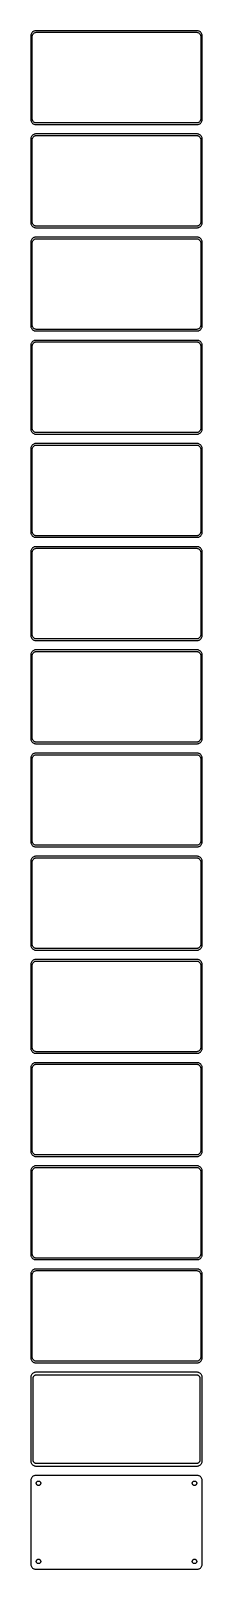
# Model space of a CAD drawing. Header units: metres. Extents: x -82 to 82, y 1440 to 2916.
import ezdxf

# ---------------------------------------------------------------- set-up
doc = ezdxf.new("R2010")
doc.units = ezdxf.units.M

msp = doc.modelspace()

# ---------------------------------------------------------------- linework, layer by layer
for p, q in [((-82.4606, 2911.63), (-82.5, 2911)), ((-82.5, 2911), (-82.5, 2831)), ((-82.3429, 2912.24), (-82.4606, 2911.63)), ((-82.1489, 2912.84), (-82.3429, 2912.24)), ((-81.8815, 2913.41), (-82.1489, 2912.84)), ((-81.5451, 2913.94), (-81.8815, 2913.41)), ((-81.1448, 2914.42), (-81.5451, 2913.94)), ((-80.6871, 2914.85), (-81.1448, 2914.42)), ((-81, 2910.5), (-80.9685, 2911)), ((-81, 2831.5), (-81, 2910.5)), ((-80.9685, 2911), (-80.8743, 2911.49)), ((-80.8743, 2911.49), (-80.7191, 2911.97)), ((-80.7191, 2911.97), (-80.5052, 2912.43)), ((-80.1791, 2915.22), (-80.6871, 2914.85)), ((-80.5052, 2912.43), (-80.2361, 2912.85)), ((-80.2361, 2912.85), (-79.9159, 2913.24)), ((-79.6289, 2915.52), (-80.1791, 2915.22)), ((-79.9159, 2913.24), (-79.5497, 2913.58)), ((-79.0451, 2915.76), (-79.6289, 2915.52)), ((-79.5497, 2913.58), (-79.1433, 2913.88)), ((-79.1433, 2913.88), (-78.7031, 2914.12)), ((-78.4369, 2915.91), (-79.0451, 2915.76)), ((-78.7031, 2914.12), (-78.2361, 2914.3)), ((-77.8139, 2915.99), (-78.4369, 2915.91)), ((-78.2361, 2914.3), (-77.7495, 2914.43)), ((77.8139, 2915.99), (-77.8139, 2915.99)), ((-77.7495, 2914.43), (-77.2512, 2914.49)), ((-77.2512, 2914.49), (77.2512, 2914.49)), ((77.2512, 2914.49), (77.7495, 2914.43)), ((77.7495, 2914.43), (78.2361, 2914.3)), ((78.4369, 2915.91), (77.8139, 2915.99)), ((78.2361, 2914.3), (78.7031, 2914.12)), ((79.0451, 2915.76), (78.4369, 2915.91)), ((78.7031, 2914.12), (79.1433, 2913.88)), ((79.6289, 2915.52), (79.0451, 2915.76)), ((79.1433, 2913.88), (79.5497, 2913.58)), ((79.5497, 2913.58), (79.9159, 2913.24)), ((80.1791, 2915.22), (79.6289, 2915.52)), ((79.9159, 2913.24), (80.2361, 2912.85)), ((80.6871, 2914.85), (80.1791, 2915.22)), ((80.2361, 2912.85), (80.5052, 2912.43)), ((80.5052, 2912.43), (80.7191, 2911.97)), ((81.1448, 2914.42), (80.6871, 2914.85)), ((80.7191, 2911.97), (80.8743, 2911.49)), ((80.8743, 2911.49), (80.9685, 2911)), ((80.9685, 2911), (81, 2910.5)), ((81, 2910.5), (81, 2831.5)), ((81.5451, 2913.94), (81.1448, 2914.42)), ((81.8815, 2913.41), (81.5451, 2913.94)), ((82.1489, 2912.84), (81.8815, 2913.41)), ((82.3429, 2912.24), (82.1489, 2912.84)), ((82.4606, 2911.63), (82.3429, 2912.24)), ((82.5, 2911), (82.4606, 2911.63)), ((82.5, 2831), (82.5, 2911)), ((-82.5, 2831), (-82.4606, 2830.37)), ((-82.4606, 2830.37), (-82.3429, 2829.76)), ((-82.3429, 2829.76), (-82.1489, 2829.16)), ((-82.1489, 2829.16), (-81.8815, 2828.59)), ((-81.8815, 2828.59), (-81.5451, 2828.06)), ((-81.5451, 2828.06), (-81.1448, 2827.58)), ((-81.1448, 2827.58), (-80.6871, 2827.15)), ((-80.9685, 2831), (-81, 2831.5)), ((-80.8743, 2830.51), (-80.9685, 2831)), ((-80.7191, 2830.03), (-80.8743, 2830.51)), ((-80.5052, 2829.57), (-80.7191, 2830.03)), ((-80.6871, 2827.15), (-80.1791, 2826.78)), ((-80.2361, 2829.15), (-80.5052, 2829.57)), ((-79.9159, 2828.76), (-80.2361, 2829.15)), ((-80.1791, 2826.78), (-79.6289, 2826.48)), ((-79.5497, 2828.42), (-79.9159, 2828.76)), ((-79.6289, 2826.48), (-79.0451, 2826.24)), ((-79.1433, 2828.12), (-79.5497, 2828.42)), ((-78.7031, 2827.88), (-79.1433, 2828.12)), ((-79.0451, 2826.24), (-78.4369, 2826.09)), ((-78.2361, 2827.7), (-78.7031, 2827.88)), ((-78.4369, 2826.09), (-77.8139, 2826.01)), ((-77.7495, 2827.57), (-78.2361, 2827.7)), ((-77.8139, 2826.01), (77.8139, 2826.01)), ((-77.2512, 2827.51), (-77.7495, 2827.57)), ((77.2512, 2827.51), (-77.2512, 2827.51)), ((77.7495, 2827.57), (77.2512, 2827.51)), ((78.2361, 2827.7), (77.7495, 2827.57)), ((77.8139, 2826.01), (78.4369, 2826.09)), ((78.7031, 2827.88), (78.2361, 2827.7)), ((78.4369, 2826.09), (79.0451, 2826.24)), ((79.1433, 2828.12), (78.7031, 2827.88)), ((79.0451, 2826.24), (79.6289, 2826.48)), ((79.5497, 2828.42), (79.1433, 2828.12)), ((79.9159, 2828.76), (79.5497, 2828.42)), ((79.6289, 2826.48), (80.1791, 2826.78)), ((80.2361, 2829.15), (79.9159, 2828.76)), ((80.1791, 2826.78), (80.6871, 2827.15)), ((80.5052, 2829.57), (80.2361, 2829.15)), ((80.7191, 2830.03), (80.5052, 2829.57)), ((80.6871, 2827.15), (81.1448, 2827.58)), ((80.8743, 2830.51), (80.7191, 2830.03)), ((80.9685, 2831), (80.8743, 2830.51)), ((81, 2831.5), (80.9685, 2831)), ((81.1448, 2827.58), (81.5451, 2828.06)), ((81.5451, 2828.06), (81.8815, 2828.59)), ((81.8815, 2828.59), (82.1489, 2829.16)), ((82.1489, 2829.16), (82.3429, 2829.76)), ((82.3429, 2829.76), (82.4606, 2830.37)), ((82.4606, 2830.37), (82.5, 2831)), ((-82.4606, 2812.63), (-82.5, 2812)), ((-82.5, 2812), (-82.5, 2732)), ((-82.3429, 2813.24), (-82.4606, 2812.63)), ((-82.1489, 2813.84), (-82.3429, 2813.24)), ((-81.8815, 2814.41), (-82.1489, 2813.84)), ((-81.5451, 2814.94), (-81.8815, 2814.41)), ((-81.1448, 2815.42), (-81.5451, 2814.94)), ((-80.6871, 2815.85), (-81.1448, 2815.42)), ((-81, 2811.5), (-80.9685, 2812)), ((-81, 2732.5), (-81, 2811.5)), ((-80.9685, 2812), (-80.8743, 2812.49)), ((-80.8743, 2812.49), (-80.7191, 2812.97)), ((-80.7191, 2812.97), (-80.5052, 2813.43)), ((-80.1791, 2816.22), (-80.6871, 2815.85)), ((-80.5052, 2813.43), (-80.2361, 2813.85)), ((-80.2361, 2813.85), (-79.9159, 2814.24)), ((-79.6289, 2816.52), (-80.1791, 2816.22)), ((-79.9159, 2814.24), (-79.5497, 2814.58)), ((-79.0451, 2816.76), (-79.6289, 2816.52)), ((-79.5497, 2814.58), (-79.1433, 2814.88)), ((-79.1433, 2814.88), (-78.7031, 2815.12)), ((-78.4369, 2816.91), (-79.0451, 2816.76)), ((-78.7031, 2815.12), (-78.2361, 2815.3)), ((-77.8139, 2816.99), (-78.4369, 2816.91)), ((-78.2361, 2815.3), (-77.7495, 2815.43)), ((77.8139, 2816.99), (-77.8139, 2816.99)), ((-77.7495, 2815.43), (-77.2512, 2815.49)), ((-77.2512, 2815.49), (77.2512, 2815.49)), ((77.2512, 2815.49), (77.7495, 2815.43)), ((77.7495, 2815.43), (78.2361, 2815.3)), ((78.4369, 2816.91), (77.8139, 2816.99)), ((78.2361, 2815.3), (78.7031, 2815.12)), ((79.0451, 2816.76), (78.4369, 2816.91)), ((78.7031, 2815.12), (79.1433, 2814.88)), ((79.6289, 2816.52), (79.0451, 2816.76)), ((79.1433, 2814.88), (79.5497, 2814.58)), ((79.5497, 2814.58), (79.9159, 2814.24)), ((80.1791, 2816.22), (79.6289, 2816.52)), ((79.9159, 2814.24), (80.2361, 2813.85)), ((80.6871, 2815.85), (80.1791, 2816.22)), ((80.2361, 2813.85), (80.5052, 2813.43)), ((80.5052, 2813.43), (80.7191, 2812.97)), ((81.1448, 2815.42), (80.6871, 2815.85)), ((80.7191, 2812.97), (80.8743, 2812.49)), ((80.8743, 2812.49), (80.9685, 2812)), ((80.9685, 2812), (81, 2811.5)), ((81, 2811.5), (81, 2732.5)), ((81.5451, 2814.94), (81.1448, 2815.42)), ((81.8815, 2814.41), (81.5451, 2814.94)), ((82.1489, 2813.84), (81.8815, 2814.41)), ((82.3429, 2813.24), (82.1489, 2813.84)), ((82.4606, 2812.63), (82.3429, 2813.24)), ((82.5, 2812), (82.4606, 2812.63)), ((82.5, 2732), (82.5, 2812)), ((-82.5, 2732), (-82.4606, 2731.37)), ((-82.4606, 2731.37), (-82.3429, 2730.76)), ((-82.3429, 2730.76), (-82.1489, 2730.16)), ((-80.9685, 2732), (-81, 2732.5)), ((-80.8743, 2731.51), (-80.9685, 2732)), ((-80.7191, 2731.03), (-80.8743, 2731.51)), ((-80.5052, 2730.57), (-80.7191, 2731.03)), ((-80.2361, 2730.15), (-80.5052, 2730.57)), ((80.5052, 2730.57), (80.2361, 2730.15)), ((80.7191, 2731.03), (80.5052, 2730.57)), ((80.8743, 2731.51), (80.7191, 2731.03)), ((80.9685, 2732), (80.8743, 2731.51)), ((81, 2732.5), (80.9685, 2732)), ((82.1489, 2730.16), (82.3429, 2730.76)), ((82.3429, 2730.76), (82.4606, 2731.37)), ((82.4606, 2731.37), (82.5, 2732)), ((-82.1489, 2730.16), (-81.8815, 2729.59)), ((-81.8815, 2729.59), (-81.5451, 2729.06)), ((-81.5451, 2715.94), (-81.8815, 2715.41)), ((-81.5451, 2729.06), (-81.1448, 2728.58)), ((-81.1448, 2716.42), (-81.5451, 2715.94)), ((-81.1448, 2728.58), (-80.6871, 2728.15)), ((-80.6871, 2716.85), (-81.1448, 2716.42)), ((-80.6871, 2728.15), (-80.1791, 2727.78)), ((-80.1791, 2717.22), (-80.6871, 2716.85)), ((-79.9159, 2729.76), (-80.2361, 2730.15)), ((-80.1791, 2727.78), (-79.6289, 2727.48)), ((-79.6289, 2717.52), (-80.1791, 2717.22)), ((-79.5497, 2729.42), (-79.9159, 2729.76)), ((-79.6289, 2727.48), (-79.0451, 2727.24)), ((-79.0451, 2717.76), (-79.6289, 2717.52)), ((-79.1433, 2729.12), (-79.5497, 2729.42)), ((-79.5497, 2715.58), (-79.1433, 2715.88)), ((-78.7031, 2728.88), (-79.1433, 2729.12)), ((-79.1433, 2715.88), (-78.7031, 2716.12)), ((-79.0451, 2727.24), (-78.4369, 2727.09)), ((-78.4369, 2717.91), (-79.0451, 2717.76)), ((-78.2361, 2728.7), (-78.7031, 2728.88)), ((-78.7031, 2716.12), (-78.2361, 2716.3)), ((-78.4369, 2727.09), (-77.8139, 2727.01)), ((-77.8139, 2717.99), (-78.4369, 2717.91)), ((-77.7495, 2728.57), (-78.2361, 2728.7)), ((-78.2361, 2716.3), (-77.7495, 2716.43)), ((-77.8139, 2727.01), (77.8139, 2727.01)), ((77.8139, 2717.99), (-77.8139, 2717.99)), ((-77.2512, 2728.51), (-77.7495, 2728.57)), ((-77.7495, 2716.43), (-77.2512, 2716.49)), ((77.2512, 2728.51), (-77.2512, 2728.51)), ((-77.2512, 2716.49), (77.2512, 2716.49)), ((77.7495, 2728.57), (77.2512, 2728.51)), ((77.2512, 2716.49), (77.7495, 2716.43)), ((78.2361, 2728.7), (77.7495, 2728.57)), ((77.7495, 2716.43), (78.2361, 2716.3)), ((77.8139, 2727.01), (78.4369, 2727.09)), ((78.4369, 2717.91), (77.8139, 2717.99)), ((78.7031, 2728.88), (78.2361, 2728.7)), ((78.2361, 2716.3), (78.7031, 2716.12)), ((78.4369, 2727.09), (79.0451, 2727.24)), ((79.0451, 2717.76), (78.4369, 2717.91)), ((79.1433, 2729.12), (78.7031, 2728.88)), ((78.7031, 2716.12), (79.1433, 2715.88)), ((79.0451, 2727.24), (79.6289, 2727.48)), ((79.6289, 2717.52), (79.0451, 2717.76)), ((79.5497, 2729.42), (79.1433, 2729.12)), ((79.1433, 2715.88), (79.5497, 2715.58)), ((79.9159, 2729.76), (79.5497, 2729.42)), ((79.6289, 2727.48), (80.1791, 2727.78)), ((80.1791, 2717.22), (79.6289, 2717.52)), ((80.2361, 2730.15), (79.9159, 2729.76)), ((80.1791, 2727.78), (80.6871, 2728.15)), ((80.6871, 2716.85), (80.1791, 2717.22)), ((80.6871, 2728.15), (81.1448, 2728.58)), ((81.1448, 2716.42), (80.6871, 2716.85)), ((81.1448, 2728.58), (81.5451, 2729.06)), ((81.5451, 2715.94), (81.1448, 2716.42)), ((81.5451, 2729.06), (81.8815, 2729.59)), ((81.8815, 2715.41), (81.5451, 2715.94)), ((81.8815, 2729.59), (82.1489, 2730.16)), ((-82.4606, 2713.63), (-82.5, 2713)), ((-82.5, 2713), (-82.5, 2633)), ((-82.3429, 2714.24), (-82.4606, 2713.63)), ((-82.1489, 2714.84), (-82.3429, 2714.24)), ((-81.8815, 2715.41), (-82.1489, 2714.84)), ((-81, 2712.5), (-80.9685, 2713)), ((-81, 2633.5), (-81, 2712.5)), ((-80.9685, 2713), (-80.8743, 2713.49)), ((-80.8743, 2713.49), (-80.7191, 2713.97)), ((-80.7191, 2713.97), (-80.5052, 2714.43)), ((-80.5052, 2714.43), (-80.2361, 2714.85)), ((-80.2361, 2714.85), (-79.9159, 2715.24)), ((-79.9159, 2715.24), (-79.5497, 2715.58)), ((79.5497, 2715.58), (79.9159, 2715.24)), ((79.9159, 2715.24), (80.2361, 2714.85)), ((80.2361, 2714.85), (80.5052, 2714.43)), ((80.5052, 2714.43), (80.7191, 2713.97)), ((80.7191, 2713.97), (80.8743, 2713.49)), ((80.8743, 2713.49), (80.9685, 2713)), ((80.9685, 2713), (81, 2712.5)), ((81, 2712.5), (81, 2633.5)), ((82.1489, 2714.84), (81.8815, 2715.41)), ((82.3429, 2714.24), (82.1489, 2714.84)), ((82.4606, 2713.63), (82.3429, 2714.24)), ((82.5, 2713), (82.4606, 2713.63)), ((82.5, 2633), (82.5, 2713)), ((-82.5, 2633), (-82.4606, 2632.37)), ((-82.4606, 2632.37), (-82.3429, 2631.76)), ((-82.3429, 2631.76), (-82.1489, 2631.16)), ((-82.1489, 2631.16), (-81.8815, 2630.59)), ((-81.8815, 2630.59), (-81.5451, 2630.06)), ((-81.5451, 2630.06), (-81.1448, 2629.58)), ((-81.1448, 2629.58), (-80.6871, 2629.15)), ((-80.9685, 2633), (-81, 2633.5)), ((-80.8743, 2632.51), (-80.9685, 2633)), ((-80.7191, 2632.03), (-80.8743, 2632.51)), ((-80.5052, 2631.57), (-80.7191, 2632.03)), ((-80.6871, 2629.15), (-80.1791, 2628.78)), ((-80.2361, 2631.15), (-80.5052, 2631.57)), ((-79.9159, 2630.76), (-80.2361, 2631.15)), ((-80.1791, 2628.78), (-79.6289, 2628.48)), ((-79.5497, 2630.42), (-79.9159, 2630.76)), ((-79.6289, 2628.48), (-79.0451, 2628.24)), ((-79.1433, 2630.12), (-79.5497, 2630.42)), ((-78.7031, 2629.88), (-79.1433, 2630.12)), ((-79.0451, 2628.24), (-78.4369, 2628.09)), ((-78.2361, 2629.7), (-78.7031, 2629.88)), ((-78.4369, 2628.09), (-77.8139, 2628.01)), ((-77.7495, 2629.57), (-78.2361, 2629.7)), ((-77.8139, 2628.01), (77.8139, 2628.01)), ((-77.2512, 2629.51), (-77.7495, 2629.57)), ((77.2512, 2629.51), (-77.2512, 2629.51)), ((77.7495, 2629.57), (77.2512, 2629.51)), ((78.2361, 2629.7), (77.7495, 2629.57)), ((77.8139, 2628.01), (78.4369, 2628.09)), ((78.7031, 2629.88), (78.2361, 2629.7)), ((78.4369, 2628.09), (79.0451, 2628.24)), ((79.1433, 2630.12), (78.7031, 2629.88)), ((79.0451, 2628.24), (79.6289, 2628.48)), ((79.5497, 2630.42), (79.1433, 2630.12)), ((79.9159, 2630.76), (79.5497, 2630.42)), ((79.6289, 2628.48), (80.1791, 2628.78)), ((80.2361, 2631.15), (79.9159, 2630.76)), ((80.1791, 2628.78), (80.6871, 2629.15)), ((80.5052, 2631.57), (80.2361, 2631.15)), ((80.7191, 2632.03), (80.5052, 2631.57)), ((80.6871, 2629.15), (81.1448, 2629.58)), ((80.8743, 2632.51), (80.7191, 2632.03)), ((80.9685, 2633), (80.8743, 2632.51)), ((81, 2633.5), (80.9685, 2633)), ((81.1448, 2629.58), (81.5451, 2630.06)), ((81.5451, 2630.06), (81.8815, 2630.59)), ((81.8815, 2630.59), (82.1489, 2631.16)), ((82.1489, 2631.16), (82.3429, 2631.76)), ((82.3429, 2631.76), (82.4606, 2632.37)), ((82.4606, 2632.37), (82.5, 2633)), ((-82.4606, 2614.63), (-82.5, 2614)), ((-82.5, 2614), (-82.5, 2534)), ((-82.3429, 2615.24), (-82.4606, 2614.63)), ((-82.1489, 2615.84), (-82.3429, 2615.24)), ((-81.8815, 2616.41), (-82.1489, 2615.84)), ((-81.5451, 2616.94), (-81.8815, 2616.41)), ((-81.1448, 2617.42), (-81.5451, 2616.94)), ((-80.6871, 2617.85), (-81.1448, 2617.42)), ((-81, 2613.5), (-80.9685, 2614)), ((-81, 2534.5), (-81, 2613.5)), ((-80.9685, 2614), (-80.8743, 2614.49)), ((-80.8743, 2614.49), (-80.7191, 2614.97)), ((-80.7191, 2614.97), (-80.5052, 2615.43)), ((-80.1791, 2618.22), (-80.6871, 2617.85)), ((-80.5052, 2615.43), (-80.2361, 2615.85)), ((-80.2361, 2615.85), (-79.9159, 2616.24)), ((-79.6289, 2618.52), (-80.1791, 2618.22)), ((-79.9159, 2616.24), (-79.5497, 2616.58)), ((-79.0451, 2618.76), (-79.6289, 2618.52)), ((-79.5497, 2616.58), (-79.1433, 2616.88)), ((-79.1433, 2616.88), (-78.7031, 2617.12)), ((-78.4369, 2618.91), (-79.0451, 2618.76)), ((-78.7031, 2617.12), (-78.2361, 2617.3)), ((-77.8139, 2618.99), (-78.4369, 2618.91)), ((-78.2361, 2617.3), (-77.7495, 2617.43)), ((77.8139, 2618.99), (-77.8139, 2618.99)), ((-77.7495, 2617.43), (-77.2512, 2617.49)), ((-77.2512, 2617.49), (77.2512, 2617.49)), ((77.2512, 2617.49), (77.7495, 2617.43)), ((77.7495, 2617.43), (78.2361, 2617.3)), ((78.4369, 2618.91), (77.8139, 2618.99)), ((78.2361, 2617.3), (78.7031, 2617.12)), ((79.0451, 2618.76), (78.4369, 2618.91)), ((78.7031, 2617.12), (79.1433, 2616.88)), ((79.6289, 2618.52), (79.0451, 2618.76)), ((79.1433, 2616.88), (79.5497, 2616.58)), ((79.5497, 2616.58), (79.9159, 2616.24)), ((80.1791, 2618.22), (79.6289, 2618.52)), ((79.9159, 2616.24), (80.2361, 2615.85)), ((80.6871, 2617.85), (80.1791, 2618.22)), ((80.2361, 2615.85), (80.5052, 2615.43)), ((80.5052, 2615.43), (80.7191, 2614.97)), ((81.1448, 2617.42), (80.6871, 2617.85)), ((80.7191, 2614.97), (80.8743, 2614.49)), ((80.8743, 2614.49), (80.9685, 2614)), ((80.9685, 2614), (81, 2613.5)), ((81, 2613.5), (81, 2534.5)), ((81.5451, 2616.94), (81.1448, 2617.42)), ((81.8815, 2616.41), (81.5451, 2616.94)), ((82.1489, 2615.84), (81.8815, 2616.41)), ((82.3429, 2615.24), (82.1489, 2615.84)), ((82.4606, 2614.63), (82.3429, 2615.24)), ((82.5, 2614), (82.4606, 2614.63)), ((82.5, 2534), (82.5, 2614)), ((-82.5, 2534), (-82.4606, 2533.37)), ((-82.4606, 2533.37), (-82.3429, 2532.76)), ((-82.3429, 2532.76), (-82.1489, 2532.16)), ((-82.1489, 2532.16), (-81.8815, 2531.59)), ((-81.8815, 2531.59), (-81.5451, 2531.06)), ((-81.5451, 2531.06), (-81.1448, 2530.58)), ((-81.1448, 2530.58), (-80.6871, 2530.15)), ((-80.9685, 2534), (-81, 2534.5)), ((-80.8743, 2533.51), (-80.9685, 2534)), ((-80.7191, 2533.03), (-80.8743, 2533.51)), ((-80.5052, 2532.57), (-80.7191, 2533.03)), ((-80.6871, 2530.15), (-80.1791, 2529.78)), ((-80.2361, 2532.15), (-80.5052, 2532.57)), ((-79.9159, 2531.76), (-80.2361, 2532.15)), ((-80.1791, 2529.78), (-79.6289, 2529.48)), ((-79.5497, 2531.42), (-79.9159, 2531.76)), ((-79.6289, 2529.48), (-79.0451, 2529.24)), ((-79.1433, 2531.12), (-79.5497, 2531.42)), ((-78.7031, 2530.88), (-79.1433, 2531.12)), ((-79.0451, 2529.24), (-78.4369, 2529.09)), ((-78.2361, 2530.7), (-78.7031, 2530.88)), ((-78.4369, 2529.09), (-77.8139, 2529.01)), ((-77.7495, 2530.57), (-78.2361, 2530.7)), ((-77.8139, 2529.01), (77.8139, 2529.01)), ((-77.2512, 2530.51), (-77.7495, 2530.57)), ((77.2512, 2530.51), (-77.2512, 2530.51)), ((77.7495, 2530.57), (77.2512, 2530.51)), ((78.2361, 2530.7), (77.7495, 2530.57)), ((77.8139, 2529.01), (78.4369, 2529.09)), ((78.7031, 2530.88), (78.2361, 2530.7)), ((78.4369, 2529.09), (79.0451, 2529.24)), ((79.1433, 2531.12), (78.7031, 2530.88)), ((79.0451, 2529.24), (79.6289, 2529.48)), ((79.5497, 2531.42), (79.1433, 2531.12)), ((79.9159, 2531.76), (79.5497, 2531.42)), ((79.6289, 2529.48), (80.1791, 2529.78)), ((80.2361, 2532.15), (79.9159, 2531.76)), ((80.1791, 2529.78), (80.6871, 2530.15)), ((80.5052, 2532.57), (80.2361, 2532.15)), ((80.7191, 2533.03), (80.5052, 2532.57)), ((80.6871, 2530.15), (81.1448, 2530.58)), ((80.8743, 2533.51), (80.7191, 2533.03)), ((80.9685, 2534), (80.8743, 2533.51)), ((81, 2534.5), (80.9685, 2534)), ((81.1448, 2530.58), (81.5451, 2531.06)), ((81.5451, 2531.06), (81.8815, 2531.59)), ((81.8815, 2531.59), (82.1489, 2532.16)), ((82.1489, 2532.16), (82.3429, 2532.76)), ((82.3429, 2532.76), (82.4606, 2533.37)), ((82.4606, 2533.37), (82.5, 2534)), ((-82.4606, 2515.63), (-82.5, 2515)), ((-82.5, 2515), (-82.5, 2435)), ((-82.3429, 2516.24), (-82.4606, 2515.63)), ((-82.1489, 2516.84), (-82.3429, 2516.24)), ((-81.8815, 2517.41), (-82.1489, 2516.84)), ((-81.5451, 2517.94), (-81.8815, 2517.41)), ((-81.1448, 2518.42), (-81.5451, 2517.94)), ((-80.6871, 2518.85), (-81.1448, 2518.42)), ((-81, 2514.5), (-80.9685, 2515)), ((-81, 2435.5), (-81, 2514.5)), ((-80.9685, 2515), (-80.8743, 2515.49)), ((-80.8743, 2515.49), (-80.7191, 2515.97)), ((-80.7191, 2515.97), (-80.5052, 2516.43)), ((-80.1791, 2519.22), (-80.6871, 2518.85)), ((-80.5052, 2516.43), (-80.2361, 2516.85)), ((-80.2361, 2516.85), (-79.9159, 2517.24)), ((-79.6289, 2519.52), (-80.1791, 2519.22)), ((-79.9159, 2517.24), (-79.5497, 2517.58)), ((-79.0451, 2519.76), (-79.6289, 2519.52)), ((-79.5497, 2517.58), (-79.1433, 2517.88)), ((-79.1433, 2517.88), (-78.7031, 2518.12)), ((-78.4369, 2519.91), (-79.0451, 2519.76)), ((-78.7031, 2518.12), (-78.2361, 2518.3)), ((-77.8139, 2519.99), (-78.4369, 2519.91)), ((-78.2361, 2518.3), (-77.7495, 2518.43)), ((77.8139, 2519.99), (-77.8139, 2519.99)), ((-77.7495, 2518.43), (-77.2512, 2518.49)), ((-77.2512, 2518.49), (77.2512, 2518.49)), ((77.2512, 2518.49), (77.7495, 2518.43)), ((77.7495, 2518.43), (78.2361, 2518.3)), ((78.4369, 2519.91), (77.8139, 2519.99)), ((78.2361, 2518.3), (78.7031, 2518.12)), ((79.0451, 2519.76), (78.4369, 2519.91)), ((78.7031, 2518.12), (79.1433, 2517.88)), ((79.6289, 2519.52), (79.0451, 2519.76)), ((79.1433, 2517.88), (79.5497, 2517.58)), ((79.5497, 2517.58), (79.9159, 2517.24)), ((80.1791, 2519.22), (79.6289, 2519.52)), ((79.9159, 2517.24), (80.2361, 2516.85)), ((80.6871, 2518.85), (80.1791, 2519.22)), ((80.2361, 2516.85), (80.5052, 2516.43)), ((80.5052, 2516.43), (80.7191, 2515.97)), ((81.1448, 2518.42), (80.6871, 2518.85)), ((80.7191, 2515.97), (80.8743, 2515.49)), ((80.8743, 2515.49), (80.9685, 2515)), ((80.9685, 2515), (81, 2514.5)), ((81, 2514.5), (81, 2435.5)), ((81.5451, 2517.94), (81.1448, 2518.42)), ((81.8815, 2517.41), (81.5451, 2517.94)), ((82.1489, 2516.84), (81.8815, 2517.41)), ((82.3429, 2516.24), (82.1489, 2516.84)), ((82.4606, 2515.63), (82.3429, 2516.24)), ((82.5, 2515), (82.4606, 2515.63)), ((82.5, 2435), (82.5, 2515)), ((-80.9685, 2435), (-81, 2435.5)), ((81, 2435.5), (80.9685, 2435)), ((-82.5, 2435), (-82.4606, 2434.37)), ((-82.4606, 2434.37), (-82.3429, 2433.76)), ((-82.3429, 2433.76), (-82.1489, 2433.16)), ((-82.1489, 2433.16), (-81.8815, 2432.59)), ((-81.8815, 2432.59), (-81.5451, 2432.06)), ((-81.5451, 2432.06), (-81.1448, 2431.58)), ((-81.1448, 2431.58), (-80.6871, 2431.15)), ((-80.8743, 2434.51), (-80.9685, 2435)), ((-80.7191, 2434.03), (-80.8743, 2434.51)), ((-80.5052, 2433.57), (-80.7191, 2434.03)), ((-80.6871, 2431.15), (-80.1791, 2430.78)), ((-80.2361, 2433.15), (-80.5052, 2433.57)), ((-79.9159, 2432.76), (-80.2361, 2433.15)), ((-80.1791, 2430.78), (-79.6289, 2430.48)), ((-79.5497, 2432.42), (-79.9159, 2432.76)), ((-79.6289, 2430.48), (-79.0451, 2430.24)), ((-79.0451, 2420.76), (-79.6289, 2420.52)), ((-79.1433, 2432.12), (-79.5497, 2432.42)), ((-78.7031, 2431.88), (-79.1433, 2432.12)), ((-79.0451, 2430.24), (-78.4369, 2430.09)), ((-78.4369, 2420.91), (-79.0451, 2420.76)), ((-78.2361, 2431.7), (-78.7031, 2431.88)), ((-78.4369, 2430.09), (-77.8139, 2430.01)), ((-77.8139, 2420.99), (-78.4369, 2420.91)), ((-77.7495, 2431.57), (-78.2361, 2431.7)), ((-77.8139, 2430.01), (77.8139, 2430.01)), ((77.8139, 2420.99), (-77.8139, 2420.99)), ((-77.2512, 2431.51), (-77.7495, 2431.57)), ((77.2512, 2431.51), (-77.2512, 2431.51)), ((77.7495, 2431.57), (77.2512, 2431.51)), ((78.2361, 2431.7), (77.7495, 2431.57)), ((77.8139, 2430.01), (78.4369, 2430.09)), ((78.4369, 2420.91), (77.8139, 2420.99)), ((78.7031, 2431.88), (78.2361, 2431.7)), ((78.4369, 2430.09), (79.0451, 2430.24)), ((79.0451, 2420.76), (78.4369, 2420.91)), ((79.1433, 2432.12), (78.7031, 2431.88)), ((79.0451, 2430.24), (79.6289, 2430.48)), ((79.6289, 2420.52), (79.0451, 2420.76)), ((79.5497, 2432.42), (79.1433, 2432.12)), ((79.9159, 2432.76), (79.5497, 2432.42)), ((79.6289, 2430.48), (80.1791, 2430.78)), ((80.2361, 2433.15), (79.9159, 2432.76)), ((80.1791, 2430.78), (80.6871, 2431.15)), ((80.5052, 2433.57), (80.2361, 2433.15)), ((80.7191, 2434.03), (80.5052, 2433.57)), ((80.6871, 2431.15), (81.1448, 2431.58)), ((80.8743, 2434.51), (80.7191, 2434.03)), ((80.9685, 2435), (80.8743, 2434.51)), ((81.1448, 2431.58), (81.5451, 2432.06)), ((81.5451, 2432.06), (81.8815, 2432.59)), ((81.8815, 2432.59), (82.1489, 2433.16)), ((82.1489, 2433.16), (82.3429, 2433.76)), ((82.3429, 2433.76), (82.4606, 2434.37)), ((82.4606, 2434.37), (82.5, 2435)), ((-82.4606, 2416.63), (-82.5, 2416)), ((-82.5, 2416), (-82.5, 2336)), ((-82.3429, 2417.24), (-82.4606, 2416.63)), ((-82.1489, 2417.84), (-82.3429, 2417.24)), ((-81.8815, 2418.41), (-82.1489, 2417.84)), ((-81.5451, 2418.94), (-81.8815, 2418.41)), ((-81.1448, 2419.42), (-81.5451, 2418.94)), ((-80.6871, 2419.85), (-81.1448, 2419.42)), ((-81, 2415.5), (-80.9685, 2416)), ((-81, 2336.5), (-81, 2415.5)), ((-80.9685, 2416), (-80.8743, 2416.49)), ((-80.8743, 2416.49), (-80.7191, 2416.97)), ((-80.7191, 2416.97), (-80.5052, 2417.43)), ((-80.1791, 2420.22), (-80.6871, 2419.85)), ((-80.5052, 2417.43), (-80.2361, 2417.85)), ((-80.2361, 2417.85), (-79.9159, 2418.24)), ((-79.6289, 2420.52), (-80.1791, 2420.22)), ((-79.9159, 2418.24), (-79.5497, 2418.58)), ((-79.5497, 2418.58), (-79.1433, 2418.88)), ((-79.1433, 2418.88), (-78.7031, 2419.12)), ((-78.7031, 2419.12), (-78.2361, 2419.3)), ((-78.2361, 2419.3), (-77.7495, 2419.43)), ((-77.7495, 2419.43), (-77.2512, 2419.49)), ((-77.2512, 2419.49), (77.2512, 2419.49)), ((77.2512, 2419.49), (77.7495, 2419.43)), ((77.7495, 2419.43), (78.2361, 2419.3)), ((78.2361, 2419.3), (78.7031, 2419.12)), ((78.7031, 2419.12), (79.1433, 2418.88)), ((79.1433, 2418.88), (79.5497, 2418.58)), ((79.5497, 2418.58), (79.9159, 2418.24)), ((80.1791, 2420.22), (79.6289, 2420.52)), ((79.9159, 2418.24), (80.2361, 2417.85)), ((80.6871, 2419.85), (80.1791, 2420.22)), ((80.2361, 2417.85), (80.5052, 2417.43)), ((80.5052, 2417.43), (80.7191, 2416.97)), ((81.1448, 2419.42), (80.6871, 2419.85)), ((80.7191, 2416.97), (80.8743, 2416.49)), ((80.8743, 2416.49), (80.9685, 2416)), ((80.9685, 2416), (81, 2415.5)), ((81, 2415.5), (81, 2336.5)), ((81.5451, 2418.94), (81.1448, 2419.42)), ((81.8815, 2418.41), (81.5451, 2418.94)), ((82.1489, 2417.84), (81.8815, 2418.41)), ((82.3429, 2417.24), (82.1489, 2417.84)), ((82.4606, 2416.63), (82.3429, 2417.24)), ((82.5, 2416), (82.4606, 2416.63)), ((82.5, 2336), (82.5, 2416)), ((-82.5, 2336), (-82.4606, 2335.37)), ((-82.4606, 2335.37), (-82.3429, 2334.76)), ((-82.3429, 2334.76), (-82.1489, 2334.16)), ((-82.1489, 2334.16), (-81.8815, 2333.59)), ((-81.8815, 2333.59), (-81.5451, 2333.06)), ((-81.5451, 2333.06), (-81.1448, 2332.58)), ((-81.1448, 2332.58), (-80.6871, 2332.15)), ((-80.9685, 2336), (-81, 2336.5)), ((-80.8743, 2335.51), (-80.9685, 2336)), ((-80.7191, 2335.03), (-80.8743, 2335.51)), ((-80.5052, 2334.57), (-80.7191, 2335.03)), ((-80.6871, 2332.15), (-80.1791, 2331.78)), ((-80.2361, 2334.15), (-80.5052, 2334.57)), ((-79.9159, 2333.76), (-80.2361, 2334.15)), ((-79.5497, 2333.42), (-79.9159, 2333.76)), ((-79.1433, 2333.12), (-79.5497, 2333.42)), ((-78.7031, 2332.88), (-79.1433, 2333.12)), ((-78.2361, 2332.7), (-78.7031, 2332.88)), ((-77.7495, 2332.57), (-78.2361, 2332.7)), ((-77.2512, 2332.51), (-77.7495, 2332.57)), ((77.2512, 2332.51), (-77.2512, 2332.51)), ((77.7495, 2332.57), (77.2512, 2332.51)), ((78.2361, 2332.7), (77.7495, 2332.57)), ((78.7031, 2332.88), (78.2361, 2332.7)), ((79.1433, 2333.12), (78.7031, 2332.88)), ((79.5497, 2333.42), (79.1433, 2333.12)), ((79.9159, 2333.76), (79.5497, 2333.42)), ((80.2361, 2334.15), (79.9159, 2333.76)), ((80.1791, 2331.78), (80.6871, 2332.15)), ((80.5052, 2334.57), (80.2361, 2334.15)), ((80.7191, 2335.03), (80.5052, 2334.57)), ((80.6871, 2332.15), (81.1448, 2332.58)), ((80.8743, 2335.51), (80.7191, 2335.03)), ((80.9685, 2336), (80.8743, 2335.51)), ((81, 2336.5), (80.9685, 2336)), ((81.1448, 2332.58), (81.5451, 2333.06)), ((81.5451, 2333.06), (81.8815, 2333.59)), ((81.8815, 2333.59), (82.1489, 2334.16)), ((82.1489, 2334.16), (82.3429, 2334.76)), ((82.3429, 2334.76), (82.4606, 2335.37)), ((82.4606, 2335.37), (82.5, 2336)), ((-82.4606, 2317.63), (-82.5, 2317)), ((-82.3429, 2318.24), (-82.4606, 2317.63)), ((-82.1489, 2318.84), (-82.3429, 2318.24)), ((-81.8815, 2319.41), (-82.1489, 2318.84)), ((-81.5451, 2319.94), (-81.8815, 2319.41)), ((-81.1448, 2320.42), (-81.5451, 2319.94)), ((-80.6871, 2320.85), (-81.1448, 2320.42)), ((-80.9685, 2317), (-80.8743, 2317.49)), ((-80.8743, 2317.49), (-80.7191, 2317.97)), ((-80.7191, 2317.97), (-80.5052, 2318.43)), ((-80.1791, 2321.22), (-80.6871, 2320.85)), ((-80.5052, 2318.43), (-80.2361, 2318.85)), ((-80.2361, 2318.85), (-79.9159, 2319.24)), ((-80.1791, 2331.78), (-79.6289, 2331.48)), ((-79.6289, 2321.52), (-80.1791, 2321.22)), ((-79.9159, 2319.24), (-79.5497, 2319.58)), ((-79.6289, 2331.48), (-79.0451, 2331.24)), ((-79.0451, 2321.76), (-79.6289, 2321.52)), ((-79.5497, 2319.58), (-79.1433, 2319.88)), ((-79.1433, 2319.88), (-78.7031, 2320.12)), ((-79.0451, 2331.24), (-78.4369, 2331.09)), ((-78.4369, 2321.91), (-79.0451, 2321.76)), ((-78.7031, 2320.12), (-78.2361, 2320.3)), ((-78.4369, 2331.09), (-77.8139, 2331.01)), ((-77.8139, 2321.99), (-78.4369, 2321.91)), ((-78.2361, 2320.3), (-77.7495, 2320.43)), ((-77.8139, 2331.01), (77.8139, 2331.01)), ((77.8139, 2321.99), (-77.8139, 2321.99)), ((-77.7495, 2320.43), (-77.2512, 2320.49)), ((-77.2512, 2320.49), (77.2512, 2320.49)), ((77.2512, 2320.49), (77.7495, 2320.43)), ((77.7495, 2320.43), (78.2361, 2320.3)), ((77.8139, 2331.01), (78.4369, 2331.09)), ((78.4369, 2321.91), (77.8139, 2321.99)), ((78.2361, 2320.3), (78.7031, 2320.12)), ((78.4369, 2331.09), (79.0451, 2331.24)), ((79.0451, 2321.76), (78.4369, 2321.91)), ((78.7031, 2320.12), (79.1433, 2319.88)), ((79.0451, 2331.24), (79.6289, 2331.48)), ((79.6289, 2321.52), (79.0451, 2321.76)), ((79.1433, 2319.88), (79.5497, 2319.58)), ((79.5497, 2319.58), (79.9159, 2319.24)), ((79.6289, 2331.48), (80.1791, 2331.78)), ((80.1791, 2321.22), (79.6289, 2321.52)), ((79.9159, 2319.24), (80.2361, 2318.85)), ((80.6871, 2320.85), (80.1791, 2321.22)), ((80.2361, 2318.85), (80.5052, 2318.43)), ((80.5052, 2318.43), (80.7191, 2317.97)), ((81.1448, 2320.42), (80.6871, 2320.85)), ((80.7191, 2317.97), (80.8743, 2317.49)), ((80.8743, 2317.49), (80.9685, 2317)), ((81.5451, 2319.94), (81.1448, 2320.42)), ((81.8815, 2319.41), (81.5451, 2319.94)), ((82.1489, 2318.84), (81.8815, 2319.41)), ((82.3429, 2318.24), (82.1489, 2318.84)), ((82.4606, 2317.63), (82.3429, 2318.24)), ((82.5, 2317), (82.4606, 2317.63)), ((-82.5, 2317), (-82.5, 2237)), ((-81, 2316.5), (-80.9685, 2317)), ((-81, 2237.5), (-81, 2316.5)), ((80.9685, 2317), (81, 2316.5)), ((81, 2316.5), (81, 2237.5)), ((82.5, 2237), (82.5, 2317)), ((-82.5, 2237), (-82.4606, 2236.37)), ((-82.4606, 2236.37), (-82.3429, 2235.76)), ((-82.3429, 2235.76), (-82.1489, 2235.16)), ((-82.1489, 2235.16), (-81.8815, 2234.59)), ((-81.8815, 2234.59), (-81.5451, 2234.06)), ((-81.5451, 2234.06), (-81.1448, 2233.58)), ((-81.1448, 2233.58), (-80.6871, 2233.15)), ((-80.9685, 2237), (-81, 2237.5)), ((-80.8743, 2236.51), (-80.9685, 2237)), ((-80.7191, 2236.03), (-80.8743, 2236.51)), ((-80.5052, 2235.57), (-80.7191, 2236.03)), ((-80.6871, 2233.15), (-80.1791, 2232.78)), ((-80.2361, 2235.15), (-80.5052, 2235.57)), ((-79.9159, 2234.76), (-80.2361, 2235.15)), ((-80.1791, 2232.78), (-79.6289, 2232.48)), ((-79.5497, 2234.42), (-79.9159, 2234.76)), ((-79.6289, 2232.48), (-79.0451, 2232.24)), ((-79.1433, 2234.12), (-79.5497, 2234.42)), ((-78.7031, 2233.88), (-79.1433, 2234.12)), ((-79.0451, 2232.24), (-78.4369, 2232.09)), ((-78.2361, 2233.7), (-78.7031, 2233.88)), ((-78.4369, 2232.09), (-77.8139, 2232.01)), ((-77.7495, 2233.57), (-78.2361, 2233.7)), ((-77.8139, 2232.01), (77.8139, 2232.01)), ((-77.2512, 2233.51), (-77.7495, 2233.57)), ((77.2512, 2233.51), (-77.2512, 2233.51)), ((77.7495, 2233.57), (77.2512, 2233.51)), ((78.2361, 2233.7), (77.7495, 2233.57)), ((77.8139, 2232.01), (78.4369, 2232.09)), ((78.7031, 2233.88), (78.2361, 2233.7)), ((78.4369, 2232.09), (79.0451, 2232.24)), ((79.1433, 2234.12), (78.7031, 2233.88)), ((79.0451, 2232.24), (79.6289, 2232.48)), ((79.5497, 2234.42), (79.1433, 2234.12)), ((79.9159, 2234.76), (79.5497, 2234.42)), ((79.6289, 2232.48), (80.1791, 2232.78)), ((80.2361, 2235.15), (79.9159, 2234.76)), ((80.1791, 2232.78), (80.6871, 2233.15)), ((80.5052, 2235.57), (80.2361, 2235.15)), ((80.7191, 2236.03), (80.5052, 2235.57)), ((80.6871, 2233.15), (81.1448, 2233.58)), ((80.8743, 2236.51), (80.7191, 2236.03)), ((80.9685, 2237), (80.8743, 2236.51)), ((81, 2237.5), (80.9685, 2237)), ((81.1448, 2233.58), (81.5451, 2234.06)), ((81.5451, 2234.06), (81.8815, 2234.59)), ((81.8815, 2234.59), (82.1489, 2235.16)), ((82.1489, 2235.16), (82.3429, 2235.76)), ((82.3429, 2235.76), (82.4606, 2236.37)), ((82.4606, 2236.37), (82.5, 2237)), ((-82.4606, 2218.63), (-82.5, 2218)), ((-82.5, 2218), (-82.5, 2138)), ((-82.3429, 2219.24), (-82.4606, 2218.63)), ((-82.1489, 2219.84), (-82.3429, 2219.24)), ((-81.8815, 2220.41), (-82.1489, 2219.84)), ((-81.5451, 2220.94), (-81.8815, 2220.41)), ((-81.1448, 2221.42), (-81.5451, 2220.94)), ((-80.6871, 2221.85), (-81.1448, 2221.42)), ((-81, 2217.5), (-80.9685, 2218)), ((-81, 2138.5), (-81, 2217.5)), ((-80.9685, 2218), (-80.8743, 2218.49)), ((-80.8743, 2218.49), (-80.7191, 2218.97)), ((-80.7191, 2218.97), (-80.5052, 2219.43)), ((-80.1791, 2222.22), (-80.6871, 2221.85)), ((-80.5052, 2219.43), (-80.2361, 2219.85)), ((-80.2361, 2219.85), (-79.9159, 2220.24)), ((-79.6289, 2222.52), (-80.1791, 2222.22)), ((-79.9159, 2220.24), (-79.5497, 2220.58)), ((-79.0451, 2222.76), (-79.6289, 2222.52)), ((-79.5497, 2220.58), (-79.1433, 2220.88)), ((-79.1433, 2220.88), (-78.7031, 2221.12)), ((-78.4369, 2222.91), (-79.0451, 2222.76)), ((-78.7031, 2221.12), (-78.2361, 2221.3)), ((-77.8139, 2222.99), (-78.4369, 2222.91)), ((-78.2361, 2221.3), (-77.7495, 2221.43)), ((77.8139, 2222.99), (-77.8139, 2222.99)), ((-77.7495, 2221.43), (-77.2512, 2221.49)), ((-77.2512, 2221.49), (77.2512, 2221.49)), ((77.2512, 2221.49), (77.7495, 2221.43)), ((77.7495, 2221.43), (78.2361, 2221.3)), ((78.4369, 2222.91), (77.8139, 2222.99)), ((78.2361, 2221.3), (78.7031, 2221.12)), ((79.0451, 2222.76), (78.4369, 2222.91)), ((78.7031, 2221.12), (79.1433, 2220.88)), ((79.6289, 2222.52), (79.0451, 2222.76)), ((79.1433, 2220.88), (79.5497, 2220.58)), ((79.5497, 2220.58), (79.9159, 2220.24)), ((80.1791, 2222.22), (79.6289, 2222.52)), ((79.9159, 2220.24), (80.2361, 2219.85)), ((80.6871, 2221.85), (80.1791, 2222.22)), ((80.2361, 2219.85), (80.5052, 2219.43)), ((80.5052, 2219.43), (80.7191, 2218.97)), ((81.1448, 2221.42), (80.6871, 2221.85)), ((80.7191, 2218.97), (80.8743, 2218.49)), ((80.8743, 2218.49), (80.9685, 2218)), ((80.9685, 2218), (81, 2217.5)), ((81, 2217.5), (81, 2138.5)), ((81.5451, 2220.94), (81.1448, 2221.42)), ((81.8815, 2220.41), (81.5451, 2220.94)), ((82.1489, 2219.84), (81.8815, 2220.41)), ((82.3429, 2219.24), (82.1489, 2219.84)), ((82.4606, 2218.63), (82.3429, 2219.24)), ((82.5, 2218), (82.4606, 2218.63)), ((82.5, 2138), (82.5, 2218)), ((-82.5, 2138), (-82.4606, 2137.37)), ((-82.4606, 2137.37), (-82.3429, 2136.76)), ((-82.3429, 2136.76), (-82.1489, 2136.16)), ((-82.1489, 2136.16), (-81.8815, 2135.59)), ((-81.8815, 2135.59), (-81.5451, 2135.06)), ((-81.5451, 2135.06), (-81.1448, 2134.58)), ((-81.1448, 2134.58), (-80.6871, 2134.15)), ((-80.9685, 2138), (-81, 2138.5)), ((-80.8743, 2137.51), (-80.9685, 2138)), ((-80.7191, 2137.03), (-80.8743, 2137.51)), ((-80.5052, 2136.57), (-80.7191, 2137.03)), ((-80.6871, 2134.15), (-80.1791, 2133.78)), ((-80.2361, 2136.15), (-80.5052, 2136.57)), ((-79.9159, 2135.76), (-80.2361, 2136.15)), ((-80.1791, 2133.78), (-79.6289, 2133.48)), ((-79.5497, 2135.42), (-79.9159, 2135.76)), ((-79.6289, 2133.48), (-79.0451, 2133.24)), ((-79.1433, 2135.12), (-79.5497, 2135.42)), ((-78.7031, 2134.88), (-79.1433, 2135.12)), ((-79.0451, 2133.24), (-78.4369, 2133.09)), ((-78.2361, 2134.7), (-78.7031, 2134.88)), ((-78.4369, 2133.09), (-77.8139, 2133.01)), ((-77.7495, 2134.57), (-78.2361, 2134.7)), ((-77.8139, 2133.01), (77.8139, 2133.01)), ((-77.2512, 2134.51), (-77.7495, 2134.57)), ((77.2512, 2134.51), (-77.2512, 2134.51)), ((77.7495, 2134.57), (77.2512, 2134.51)), ((78.2361, 2134.7), (77.7495, 2134.57)), ((77.8139, 2133.01), (78.4369, 2133.09)), ((78.7031, 2134.88), (78.2361, 2134.7)), ((78.4369, 2133.09), (79.0451, 2133.24)), ((79.1433, 2135.12), (78.7031, 2134.88)), ((79.0451, 2133.24), (79.6289, 2133.48)), ((79.5497, 2135.42), (79.1433, 2135.12)), ((79.9159, 2135.76), (79.5497, 2135.42)), ((79.6289, 2133.48), (80.1791, 2133.78)), ((80.2361, 2136.15), (79.9159, 2135.76)), ((80.1791, 2133.78), (80.6871, 2134.15)), ((80.5052, 2136.57), (80.2361, 2136.15)), ((80.7191, 2137.03), (80.5052, 2136.57)), ((80.6871, 2134.15), (81.1448, 2134.58)), ((80.8743, 2137.51), (80.7191, 2137.03)), ((80.9685, 2138), (80.8743, 2137.51)), ((81, 2138.5), (80.9685, 2138)), ((81.1448, 2134.58), (81.5451, 2135.06)), ((81.5451, 2135.06), (81.8815, 2135.59)), ((81.8815, 2135.59), (82.1489, 2136.16)), ((82.1489, 2136.16), (82.3429, 2136.76)), ((82.3429, 2136.76), (82.4606, 2137.37)), ((82.4606, 2137.37), (82.5, 2138)), ((-82.4606, 2119.63), (-82.5, 2119)), ((-82.5, 2119), (-82.5, 2039)), ((-82.3429, 2120.24), (-82.4606, 2119.63)), ((-82.1489, 2120.84), (-82.3429, 2120.24)), ((-81.8815, 2121.41), (-82.1489, 2120.84)), ((-81.5451, 2121.94), (-81.8815, 2121.41)), ((-81.1448, 2122.42), (-81.5451, 2121.94)), ((-80.6871, 2122.85), (-81.1448, 2122.42)), ((-81, 2118.5), (-80.9685, 2119)), ((-81, 2039.5), (-81, 2118.5)), ((-80.9685, 2119), (-80.8743, 2119.49)), ((-80.8743, 2119.49), (-80.7191, 2119.97)), ((-80.7191, 2119.97), (-80.5052, 2120.43)), ((-80.1791, 2123.22), (-80.6871, 2122.85)), ((-80.5052, 2120.43), (-80.2361, 2120.85)), ((-80.2361, 2120.85), (-79.9159, 2121.24)), ((-79.6289, 2123.52), (-80.1791, 2123.22)), ((-79.9159, 2121.24), (-79.5497, 2121.58)), ((-79.0451, 2123.76), (-79.6289, 2123.52)), ((-79.5497, 2121.58), (-79.1433, 2121.88)), ((-79.1433, 2121.88), (-78.7031, 2122.12)), ((-78.4369, 2123.91), (-79.0451, 2123.76)), ((-78.7031, 2122.12), (-78.2361, 2122.3)), ((-77.8139, 2123.99), (-78.4369, 2123.91)), ((-78.2361, 2122.3), (-77.7495, 2122.43)), ((77.8139, 2123.99), (-77.8139, 2123.99)), ((-77.7495, 2122.43), (-77.2512, 2122.49)), ((-77.2512, 2122.49), (77.2512, 2122.49)), ((77.2512, 2122.49), (77.7495, 2122.43)), ((77.7495, 2122.43), (78.2361, 2122.3)), ((78.4369, 2123.91), (77.8139, 2123.99)), ((78.2361, 2122.3), (78.7031, 2122.12)), ((79.0451, 2123.76), (78.4369, 2123.91)), ((78.7031, 2122.12), (79.1433, 2121.88)), ((79.6289, 2123.52), (79.0451, 2123.76)), ((79.1433, 2121.88), (79.5497, 2121.58)), ((79.5497, 2121.58), (79.9159, 2121.24)), ((80.1791, 2123.22), (79.6289, 2123.52)), ((79.9159, 2121.24), (80.2361, 2120.85)), ((80.6871, 2122.85), (80.1791, 2123.22)), ((80.2361, 2120.85), (80.5052, 2120.43)), ((80.5052, 2120.43), (80.7191, 2119.97)), ((81.1448, 2122.42), (80.6871, 2122.85)), ((80.7191, 2119.97), (80.8743, 2119.49)), ((80.8743, 2119.49), (80.9685, 2119)), ((80.9685, 2119), (81, 2118.5)), ((81, 2118.5), (81, 2039.5)), ((81.5451, 2121.94), (81.1448, 2122.42)), ((81.8815, 2121.41), (81.5451, 2121.94)), ((82.1489, 2120.84), (81.8815, 2121.41)), ((82.3429, 2120.24), (82.1489, 2120.84)), ((82.4606, 2119.63), (82.3429, 2120.24)), ((82.5, 2119), (82.4606, 2119.63)), ((82.5, 2039), (82.5, 2119)), ((-82.5, 2039), (-82.4606, 2038.37)), ((-82.4606, 2038.37), (-82.3429, 2037.76)), ((-82.3429, 2037.76), (-82.1489, 2037.16)), ((-82.1489, 2037.16), (-81.8815, 2036.59)), ((-80.9685, 2039), (-81, 2039.5)), ((-80.8743, 2038.51), (-80.9685, 2039)), ((-80.7191, 2038.03), (-80.8743, 2038.51)), ((-80.5052, 2037.57), (-80.7191, 2038.03)), ((-80.2361, 2037.15), (-80.5052, 2037.57)), ((-79.9159, 2036.76), (-80.2361, 2037.15)), ((80.2361, 2037.15), (79.9159, 2036.76)), ((80.5052, 2037.57), (80.2361, 2037.15)), ((80.7191, 2038.03), (80.5052, 2037.57)), ((80.8743, 2038.51), (80.7191, 2038.03)), ((80.9685, 2039), (80.8743, 2038.51)), ((81, 2039.5), (80.9685, 2039)), ((81.8815, 2036.59), (82.1489, 2037.16)), ((82.1489, 2037.16), (82.3429, 2037.76)), ((82.3429, 2037.76), (82.4606, 2038.37)), ((82.4606, 2038.37), (82.5, 2039)), ((-81.8815, 2022.41), (-82.1489, 2021.84)), ((-81.8815, 2036.59), (-81.5451, 2036.06)), ((-81.5451, 2022.94), (-81.8815, 2022.41)), ((-81.5451, 2036.06), (-81.1448, 2035.58)), ((-81.1448, 2023.42), (-81.5451, 2022.94)), ((-81.1448, 2035.58), (-80.6871, 2035.15)), ((-80.6871, 2023.85), (-81.1448, 2023.42)), ((-80.6871, 2035.15), (-80.1791, 2034.78)), ((-80.1791, 2024.22), (-80.6871, 2023.85)), ((-80.2361, 2021.85), (-79.9159, 2022.24)), ((-80.1791, 2034.78), (-79.6289, 2034.48)), ((-79.6289, 2024.52), (-80.1791, 2024.22)), ((-79.5497, 2036.42), (-79.9159, 2036.76)), ((-79.9159, 2022.24), (-79.5497, 2022.58)), ((-79.6289, 2034.48), (-79.0451, 2034.24)), ((-79.0451, 2024.76), (-79.6289, 2024.52)), ((-79.1433, 2036.12), (-79.5497, 2036.42)), ((-79.5497, 2022.58), (-79.1433, 2022.88)), ((-78.7031, 2035.88), (-79.1433, 2036.12)), ((-79.1433, 2022.88), (-78.7031, 2023.12)), ((-79.0451, 2034.24), (-78.4369, 2034.09)), ((-78.4369, 2024.91), (-79.0451, 2024.76)), ((-78.2361, 2035.7), (-78.7031, 2035.88)), ((-78.7031, 2023.12), (-78.2361, 2023.3)), ((-78.4369, 2034.09), (-77.8139, 2034.01)), ((-77.8139, 2024.99), (-78.4369, 2024.91)), ((-77.7495, 2035.57), (-78.2361, 2035.7)), ((-78.2361, 2023.3), (-77.7495, 2023.43)), ((-77.8139, 2034.01), (77.8139, 2034.01)), ((77.8139, 2024.99), (-77.8139, 2024.99)), ((-77.2512, 2035.51), (-77.7495, 2035.57)), ((-77.7495, 2023.43), (-77.2512, 2023.49)), ((77.2512, 2035.51), (-77.2512, 2035.51)), ((-77.2512, 2023.49), (77.2512, 2023.49)), ((77.7495, 2035.57), (77.2512, 2035.51)), ((77.2512, 2023.49), (77.7495, 2023.43)), ((78.2361, 2035.7), (77.7495, 2035.57)), ((77.7495, 2023.43), (78.2361, 2023.3)), ((77.8139, 2034.01), (78.4369, 2034.09)), ((78.4369, 2024.91), (77.8139, 2024.99)), ((78.7031, 2035.88), (78.2361, 2035.7)), ((78.2361, 2023.3), (78.7031, 2023.12)), ((78.4369, 2034.09), (79.0451, 2034.24)), ((79.0451, 2024.76), (78.4369, 2024.91)), ((79.1433, 2036.12), (78.7031, 2035.88)), ((78.7031, 2023.12), (79.1433, 2022.88)), ((79.0451, 2034.24), (79.6289, 2034.48)), ((79.6289, 2024.52), (79.0451, 2024.76)), ((79.5497, 2036.42), (79.1433, 2036.12)), ((79.1433, 2022.88), (79.5497, 2022.58)), ((79.9159, 2036.76), (79.5497, 2036.42)), ((79.5497, 2022.58), (79.9159, 2022.24)), ((79.6289, 2034.48), (80.1791, 2034.78)), ((80.1791, 2024.22), (79.6289, 2024.52)), ((79.9159, 2022.24), (80.2361, 2021.85)), ((80.1791, 2034.78), (80.6871, 2035.15)), ((80.6871, 2023.85), (80.1791, 2024.22)), ((80.6871, 2035.15), (81.1448, 2035.58)), ((81.1448, 2023.42), (80.6871, 2023.85)), ((81.1448, 2035.58), (81.5451, 2036.06)), ((81.5451, 2022.94), (81.1448, 2023.42)), ((81.5451, 2036.06), (81.8815, 2036.59)), ((81.8815, 2022.41), (81.5451, 2022.94)), ((82.1489, 2021.84), (81.8815, 2022.41)), ((-82.4606, 2020.63), (-82.5, 2020)), ((-82.5, 2020), (-82.5, 1940)), ((-82.3429, 2021.24), (-82.4606, 2020.63)), ((-82.1489, 2021.84), (-82.3429, 2021.24)), ((-81, 2019.5), (-80.9685, 2020)), ((-81, 1940.5), (-81, 2019.5)), ((-80.9685, 2020), (-80.8743, 2020.49)), ((-80.8743, 2020.49), (-80.7191, 2020.97)), ((-80.7191, 2020.97), (-80.5052, 2021.43)), ((-80.5052, 2021.43), (-80.2361, 2021.85)), ((80.2361, 2021.85), (80.5052, 2021.43)), ((80.5052, 2021.43), (80.7191, 2020.97)), ((80.7191, 2020.97), (80.8743, 2020.49)), ((80.8743, 2020.49), (80.9685, 2020)), ((80.9685, 2020), (81, 2019.5)), ((81, 2019.5), (81, 1940.5)), ((82.3429, 2021.24), (82.1489, 2021.84)), ((82.4606, 2020.63), (82.3429, 2021.24)), ((82.5, 2020), (82.4606, 2020.63)), ((82.5, 1940), (82.5, 2020)), ((-82.5, 1940), (-82.4606, 1939.37)), ((-82.4606, 1939.37), (-82.3429, 1938.76)), ((-82.3429, 1938.76), (-82.1489, 1938.16)), ((-82.1489, 1938.16), (-81.8815, 1937.59)), ((-81.8815, 1937.59), (-81.5451, 1937.06)), ((-81.5451, 1937.06), (-81.1448, 1936.58)), ((-81.1448, 1936.58), (-80.6871, 1936.15)), ((-80.9685, 1940), (-81, 1940.5)), ((-80.8743, 1939.51), (-80.9685, 1940)), ((-80.7191, 1939.03), (-80.8743, 1939.51)), ((-80.5052, 1938.57), (-80.7191, 1939.03)), ((-80.6871, 1936.15), (-80.1791, 1935.78)), ((-80.2361, 1938.15), (-80.5052, 1938.57)), ((-79.9159, 1937.76), (-80.2361, 1938.15)), ((-80.1791, 1935.78), (-79.6289, 1935.48)), ((-79.5497, 1937.42), (-79.9159, 1937.76)), ((-79.6289, 1935.48), (-79.0451, 1935.24)), ((-79.1433, 1937.12), (-79.5497, 1937.42)), ((-78.7031, 1936.88), (-79.1433, 1937.12)), ((-79.0451, 1935.24), (-78.4369, 1935.09)), ((-78.2361, 1936.7), (-78.7031, 1936.88)), ((-78.4369, 1935.09), (-77.8139, 1935.01)), ((-77.7495, 1936.57), (-78.2361, 1936.7)), ((-77.8139, 1935.01), (77.8139, 1935.01)), ((-77.2512, 1936.51), (-77.7495, 1936.57)), ((77.2512, 1936.51), (-77.2512, 1936.51)), ((77.7495, 1936.57), (77.2512, 1936.51)), ((78.2361, 1936.7), (77.7495, 1936.57)), ((77.8139, 1935.01), (78.4369, 1935.09)), ((78.7031, 1936.88), (78.2361, 1936.7)), ((78.4369, 1935.09), (79.0451, 1935.24)), ((79.1433, 1937.12), (78.7031, 1936.88)), ((79.0451, 1935.24), (79.6289, 1935.48)), ((79.5497, 1937.42), (79.1433, 1937.12)), ((79.9159, 1937.76), (79.5497, 1937.42)), ((79.6289, 1935.48), (80.1791, 1935.78)), ((80.2361, 1938.15), (79.9159, 1937.76)), ((80.1791, 1935.78), (80.6871, 1936.15)), ((80.5052, 1938.57), (80.2361, 1938.15)), ((80.7191, 1939.03), (80.5052, 1938.57)), ((80.6871, 1936.15), (81.1448, 1936.58)), ((80.8743, 1939.51), (80.7191, 1939.03)), ((80.9685, 1940), (80.8743, 1939.51)), ((81, 1940.5), (80.9685, 1940)), ((81.1448, 1936.58), (81.5451, 1937.06)), ((81.5451, 1937.06), (81.8815, 1937.59)), ((81.8815, 1937.59), (82.1489, 1938.16)), ((82.1489, 1938.16), (82.3429, 1938.76)), ((82.3429, 1938.76), (82.4606, 1939.37)), ((82.4606, 1939.37), (82.5, 1940)), ((-82.4606, 1921.63), (-82.5, 1921)), ((-82.5, 1921), (-82.5, 1841)), ((-82.3429, 1922.24), (-82.4606, 1921.63)), ((-82.1489, 1922.84), (-82.3429, 1922.24)), ((-81.8815, 1923.41), (-82.1489, 1922.84)), ((-81.5451, 1923.94), (-81.8815, 1923.41)), ((-81.1448, 1924.42), (-81.5451, 1923.94)), ((-80.6871, 1924.85), (-81.1448, 1924.42)), ((-81, 1920.5), (-80.9685, 1921)), ((-81, 1841.5), (-81, 1920.5)), ((-80.9685, 1921), (-80.8743, 1921.49)), ((-80.8743, 1921.49), (-80.7191, 1921.97)), ((-80.7191, 1921.97), (-80.5052, 1922.43)), ((-80.1791, 1925.22), (-80.6871, 1924.85)), ((-80.5052, 1922.43), (-80.2361, 1922.85)), ((-80.2361, 1922.85), (-79.9159, 1923.24)), ((-79.6289, 1925.52), (-80.1791, 1925.22)), ((-79.9159, 1923.24), (-79.5497, 1923.58)), ((-79.0451, 1925.76), (-79.6289, 1925.52)), ((-79.5497, 1923.58), (-79.1433, 1923.88)), ((-79.1433, 1923.88), (-78.7031, 1924.12)), ((-78.4369, 1925.91), (-79.0451, 1925.76)), ((-78.7031, 1924.12), (-78.2361, 1924.3)), ((-77.8139, 1925.99), (-78.4369, 1925.91)), ((-78.2361, 1924.3), (-77.7495, 1924.43)), ((77.8139, 1925.99), (-77.8139, 1925.99)), ((-77.7495, 1924.43), (-77.2512, 1924.49)), ((-77.2512, 1924.49), (77.2512, 1924.49)), ((77.2512, 1924.49), (77.7495, 1924.43)), ((77.7495, 1924.43), (78.2361, 1924.3)), ((78.4369, 1925.91), (77.8139, 1925.99)), ((78.2361, 1924.3), (78.7031, 1924.12)), ((79.0451, 1925.76), (78.4369, 1925.91)), ((78.7031, 1924.12), (79.1433, 1923.88)), ((79.6289, 1925.52), (79.0451, 1925.76)), ((79.1433, 1923.88), (79.5497, 1923.58)), ((79.5497, 1923.58), (79.9159, 1923.24)), ((80.1791, 1925.22), (79.6289, 1925.52)), ((79.9159, 1923.24), (80.2361, 1922.85)), ((80.6871, 1924.85), (80.1791, 1925.22)), ((80.2361, 1922.85), (80.5052, 1922.43)), ((80.5052, 1922.43), (80.7191, 1921.97)), ((81.1448, 1924.42), (80.6871, 1924.85)), ((80.7191, 1921.97), (80.8743, 1921.49)), ((80.8743, 1921.49), (80.9685, 1921)), ((80.9685, 1921), (81, 1920.5)), ((81, 1920.5), (81, 1841.5)), ((81.5451, 1923.94), (81.1448, 1924.42)), ((81.8815, 1923.41), (81.5451, 1923.94)), ((82.1489, 1922.84), (81.8815, 1923.41)), ((82.3429, 1922.24), (82.1489, 1922.84)), ((82.4606, 1921.63), (82.3429, 1922.24)), ((82.5, 1921), (82.4606, 1921.63)), ((82.5, 1841), (82.5, 1921)), ((-82.5, 1841), (-82.4606, 1840.37)), ((-82.4606, 1840.37), (-82.3429, 1839.76)), ((-82.3429, 1839.76), (-82.1489, 1839.16)), ((-82.1489, 1839.16), (-81.8815, 1838.59)), ((-81.8815, 1838.59), (-81.5451, 1838.06)), ((-81.5451, 1838.06), (-81.1448, 1837.58)), ((-81.1448, 1837.58), (-80.6871, 1837.15)), ((-80.9685, 1841), (-81, 1841.5)), ((-80.8743, 1840.51), (-80.9685, 1841)), ((-80.7191, 1840.03), (-80.8743, 1840.51)), ((-80.5052, 1839.57), (-80.7191, 1840.03)), ((-80.6871, 1837.15), (-80.1791, 1836.78)), ((-80.2361, 1839.15), (-80.5052, 1839.57)), ((-79.9159, 1838.76), (-80.2361, 1839.15)), ((-80.1791, 1836.78), (-79.6289, 1836.48)), ((-79.5497, 1838.42), (-79.9159, 1838.76)), ((-79.6289, 1836.48), (-79.0451, 1836.24)), ((-79.1433, 1838.12), (-79.5497, 1838.42)), ((-78.7031, 1837.88), (-79.1433, 1838.12)), ((-79.0451, 1836.24), (-78.4369, 1836.09)), ((-78.2361, 1837.7), (-78.7031, 1837.88)), ((-78.4369, 1836.09), (-77.8139, 1836.01)), ((-77.7495, 1837.57), (-78.2361, 1837.7)), ((-77.8139, 1836.01), (77.8139, 1836.01)), ((-77.2512, 1837.51), (-77.7495, 1837.57)), ((77.2512, 1837.51), (-77.2512, 1837.51)), ((77.7495, 1837.57), (77.2512, 1837.51)), ((78.2361, 1837.7), (77.7495, 1837.57)), ((77.8139, 1836.01), (78.4369, 1836.09)), ((78.7031, 1837.88), (78.2361, 1837.7)), ((78.4369, 1836.09), (79.0451, 1836.24)), ((79.1433, 1838.12), (78.7031, 1837.88)), ((79.0451, 1836.24), (79.6289, 1836.48)), ((79.5497, 1838.42), (79.1433, 1838.12)), ((79.9159, 1838.76), (79.5497, 1838.42)), ((79.6289, 1836.48), (80.1791, 1836.78)), ((80.2361, 1839.15), (79.9159, 1838.76)), ((80.1791, 1836.78), (80.6871, 1837.15)), ((80.5052, 1839.57), (80.2361, 1839.15)), ((80.7191, 1840.03), (80.5052, 1839.57)), ((80.6871, 1837.15), (81.1448, 1837.58)), ((80.8743, 1840.51), (80.7191, 1840.03)), ((80.9685, 1841), (80.8743, 1840.51)), ((81, 1841.5), (80.9685, 1841)), ((81.1448, 1837.58), (81.5451, 1838.06)), ((81.5451, 1838.06), (81.8815, 1838.59)), ((81.8815, 1838.59), (82.1489, 1839.16)), ((82.1489, 1839.16), (82.3429, 1839.76)), ((82.3429, 1839.76), (82.4606, 1840.37)), ((82.4606, 1840.37), (82.5, 1841)), ((-82.4606, 1822.63), (-82.5, 1822)), ((-82.5, 1822), (-82.5, 1742)), ((-82.3429, 1823.24), (-82.4606, 1822.63)), ((-82.1489, 1823.84), (-82.3429, 1823.24)), ((-81.8815, 1824.41), (-82.1489, 1823.84)), ((-81.5451, 1824.94), (-81.8815, 1824.41)), ((-81.1448, 1825.42), (-81.5451, 1824.94)), ((-80.6871, 1825.85), (-81.1448, 1825.42)), ((-81, 1821.5), (-80.9685, 1822)), ((-81, 1742.5), (-81, 1821.5)), ((-80.9685, 1822), (-80.8743, 1822.49)), ((-80.8743, 1822.49), (-80.7191, 1822.97)), ((-80.7191, 1822.97), (-80.5052, 1823.43)), ((-80.1791, 1826.22), (-80.6871, 1825.85)), ((-80.5052, 1823.43), (-80.2361, 1823.85)), ((-80.2361, 1823.85), (-79.9159, 1824.24)), ((-79.6289, 1826.52), (-80.1791, 1826.22)), ((-79.9159, 1824.24), (-79.5497, 1824.58)), ((-79.0451, 1826.76), (-79.6289, 1826.52)), ((-79.5497, 1824.58), (-79.1433, 1824.88)), ((-79.1433, 1824.88), (-78.7031, 1825.12)), ((-78.4369, 1826.91), (-79.0451, 1826.76)), ((-78.7031, 1825.12), (-78.2361, 1825.3)), ((-77.8139, 1826.99), (-78.4369, 1826.91)), ((-78.2361, 1825.3), (-77.7495, 1825.43)), ((77.8139, 1826.99), (-77.8139, 1826.99)), ((-77.7495, 1825.43), (-77.2512, 1825.49)), ((-77.2512, 1825.49), (77.2512, 1825.49)), ((77.2512, 1825.49), (77.7495, 1825.43)), ((77.7495, 1825.43), (78.2361, 1825.3)), ((78.4369, 1826.91), (77.8139, 1826.99)), ((78.2361, 1825.3), (78.7031, 1825.12)), ((79.0451, 1826.76), (78.4369, 1826.91)), ((78.7031, 1825.12), (79.1433, 1824.88)), ((79.6289, 1826.52), (79.0451, 1826.76)), ((79.1433, 1824.88), (79.5497, 1824.58)), ((79.5497, 1824.58), (79.9159, 1824.24)), ((80.1791, 1826.22), (79.6289, 1826.52)), ((79.9159, 1824.24), (80.2361, 1823.85)), ((80.6871, 1825.85), (80.1791, 1826.22)), ((80.2361, 1823.85), (80.5052, 1823.43)), ((80.5052, 1823.43), (80.7191, 1822.97)), ((81.1448, 1825.42), (80.6871, 1825.85)), ((80.7191, 1822.97), (80.8743, 1822.49)), ((80.8743, 1822.49), (80.9685, 1822)), ((80.9685, 1822), (81, 1821.5)), ((81, 1821.5), (81, 1742.5)), ((81.5451, 1824.94), (81.1448, 1825.42)), ((81.8815, 1824.41), (81.5451, 1824.94)), ((82.1489, 1823.84), (81.8815, 1824.41)), ((82.3429, 1823.24), (82.1489, 1823.84)), ((82.4606, 1822.63), (82.3429, 1823.24)), ((82.5, 1822), (82.4606, 1822.63)), ((82.5, 1742), (82.5, 1822)), ((-82.5, 1742), (-82.4606, 1741.37)), ((-80.9685, 1742), (-81, 1742.5)), ((-80.8743, 1741.51), (-80.9685, 1742)), ((80.9685, 1742), (80.8743, 1741.51)), ((81, 1742.5), (80.9685, 1742)), ((82.4606, 1741.37), (82.5, 1742)), ((-82.4606, 1741.37), (-82.3429, 1740.76)), ((-82.3429, 1740.76), (-82.1489, 1740.16)), ((-82.1489, 1740.16), (-81.8815, 1739.59)), ((-81.8815, 1739.59), (-81.5451, 1739.06)), ((-81.5451, 1739.06), (-81.1448, 1738.58)), ((-81.1448, 1738.58), (-80.6871, 1738.15)), ((-80.7191, 1741.03), (-80.8743, 1741.51)), ((-80.5052, 1740.57), (-80.7191, 1741.03)), ((-80.6871, 1738.15), (-80.1791, 1737.78)), ((-80.1791, 1727.22), (-80.6871, 1726.85)), ((-80.2361, 1740.15), (-80.5052, 1740.57)), ((-79.9159, 1739.76), (-80.2361, 1740.15)), ((-80.1791, 1737.78), (-79.6289, 1737.48)), ((-79.6289, 1727.52), (-80.1791, 1727.22)), ((-79.5497, 1739.42), (-79.9159, 1739.76)), ((-79.6289, 1737.48), (-79.0451, 1737.24)), ((-79.0451, 1727.76), (-79.6289, 1727.52)), ((-79.1433, 1739.12), (-79.5497, 1739.42)), ((-78.7031, 1738.88), (-79.1433, 1739.12)), ((-79.0451, 1737.24), (-78.4369, 1737.09)), ((-78.4369, 1727.91), (-79.0451, 1727.76)), ((-78.2361, 1738.7), (-78.7031, 1738.88)), ((-78.4369, 1737.09), (-77.8139, 1737.01)), ((-77.8139, 1727.99), (-78.4369, 1727.91)), ((-77.7495, 1738.57), (-78.2361, 1738.7)), ((-77.8139, 1737.01), (77.8139, 1737.01)), ((77.8139, 1727.99), (-77.8139, 1727.99)), ((-77.2512, 1738.51), (-77.7495, 1738.57)), ((77.2512, 1738.51), (-77.2512, 1738.51)), ((77.7495, 1738.57), (77.2512, 1738.51)), ((78.2361, 1738.7), (77.7495, 1738.57)), ((77.8139, 1737.01), (78.4369, 1737.09)), ((78.4369, 1727.91), (77.8139, 1727.99)), ((78.7031, 1738.88), (78.2361, 1738.7)), ((78.4369, 1737.09), (79.0451, 1737.24)), ((79.0451, 1727.76), (78.4369, 1727.91)), ((79.1433, 1739.12), (78.7031, 1738.88)), ((79.0451, 1737.24), (79.6289, 1737.48)), ((79.6289, 1727.52), (79.0451, 1727.76)), ((79.5497, 1739.42), (79.1433, 1739.12)), ((79.9159, 1739.76), (79.5497, 1739.42)), ((79.6289, 1737.48), (80.1791, 1737.78)), ((80.1791, 1727.22), (79.6289, 1727.52)), ((80.2361, 1740.15), (79.9159, 1739.76)), ((80.1791, 1737.78), (80.6871, 1738.15)), ((80.6871, 1726.85), (80.1791, 1727.22)), ((80.5052, 1740.57), (80.2361, 1740.15)), ((80.7191, 1741.03), (80.5052, 1740.57)), ((80.6871, 1738.15), (81.1448, 1738.58)), ((80.8743, 1741.51), (80.7191, 1741.03)), ((81.1448, 1738.58), (81.5451, 1739.06)), ((81.5451, 1739.06), (81.8815, 1739.59)), ((81.8815, 1739.59), (82.1489, 1740.16)), ((82.1489, 1740.16), (82.3429, 1740.76)), ((82.3429, 1740.76), (82.4606, 1741.37)), ((-82.4606, 1723.63), (-82.5, 1723)), ((-82.5, 1723), (-82.5, 1643)), ((-82.3429, 1724.24), (-82.4606, 1723.63)), ((-82.1489, 1724.84), (-82.3429, 1724.24)), ((-81.8815, 1725.41), (-82.1489, 1724.84)), ((-81.5451, 1725.94), (-81.8815, 1725.41)), ((-81.1448, 1726.42), (-81.5451, 1725.94)), ((-80.6871, 1726.85), (-81.1448, 1726.42)), ((-81, 1722.5), (-80.9685, 1723)), ((-81, 1643.5), (-81, 1722.5)), ((-80.9685, 1723), (-80.8743, 1723.49)), ((-80.8743, 1723.49), (-80.7191, 1723.97)), ((-80.7191, 1723.97), (-80.5052, 1724.43)), ((-80.5052, 1724.43), (-80.2361, 1724.85)), ((-80.2361, 1724.85), (-79.9159, 1725.24)), ((-79.9159, 1725.24), (-79.5497, 1725.58)), ((-79.5497, 1725.58), (-79.1433, 1725.88)), ((-79.1433, 1725.88), (-78.7031, 1726.12)), ((-78.7031, 1726.12), (-78.2361, 1726.3)), ((-78.2361, 1726.3), (-77.7495, 1726.43)), ((-77.7495, 1726.43), (-77.2512, 1726.49)), ((-77.2512, 1726.49), (77.2512, 1726.49)), ((77.2512, 1726.49), (77.7495, 1726.43)), ((77.7495, 1726.43), (78.2361, 1726.3)), ((78.2361, 1726.3), (78.7031, 1726.12)), ((78.7031, 1726.12), (79.1433, 1725.88)), ((79.1433, 1725.88), (79.5497, 1725.58)), ((79.5497, 1725.58), (79.9159, 1725.24)), ((79.9159, 1725.24), (80.2361, 1724.85)), ((80.2361, 1724.85), (80.5052, 1724.43)), ((80.5052, 1724.43), (80.7191, 1723.97)), ((81.1448, 1726.42), (80.6871, 1726.85)), ((80.7191, 1723.97), (80.8743, 1723.49)), ((80.8743, 1723.49), (80.9685, 1723)), ((80.9685, 1723), (81, 1722.5)), ((81, 1722.5), (81, 1643.5)), ((81.5451, 1725.94), (81.1448, 1726.42)), ((81.8815, 1725.41), (81.5451, 1725.94)), ((82.1489, 1724.84), (81.8815, 1725.41)), ((82.3429, 1724.24), (82.1489, 1724.84)), ((82.4606, 1723.63), (82.3429, 1724.24)), ((82.5, 1723), (82.4606, 1723.63)), ((82.5, 1643), (82.5, 1723)), ((-82.5, 1643), (-82.4606, 1642.37)), ((-82.4606, 1642.37), (-82.3429, 1641.76)), ((-82.3429, 1641.76), (-82.1489, 1641.16)), ((-82.1489, 1641.16), (-81.8815, 1640.59)), ((-81.8815, 1640.59), (-81.5451, 1640.06)), ((-81.5451, 1640.06), (-81.1448, 1639.58)), ((-81.1448, 1639.58), (-80.6871, 1639.15)), ((-80.9685, 1643), (-81, 1643.5)), ((-80.8743, 1642.51), (-80.9685, 1643)), ((-80.7191, 1642.03), (-80.8743, 1642.51)), ((-80.5052, 1641.57), (-80.7191, 1642.03)), ((-80.6871, 1639.15), (-80.1791, 1638.78)), ((-80.2361, 1641.15), (-80.5052, 1641.57)), ((-79.9159, 1640.76), (-80.2361, 1641.15)), ((-80.1791, 1638.78), (-79.6289, 1638.48)), ((-79.5497, 1640.42), (-79.9159, 1640.76)), ((-79.6289, 1638.48), (-79.0451, 1638.24)), ((-79.1433, 1640.12), (-79.5497, 1640.42)), ((-78.7031, 1639.88), (-79.1433, 1640.12)), ((-78.2361, 1639.7), (-78.7031, 1639.88)), ((-77.7495, 1639.57), (-78.2361, 1639.7)), ((-77.2512, 1639.51), (-77.7495, 1639.57)), ((77.2512, 1639.51), (-77.2512, 1639.51)), ((77.7495, 1639.57), (77.2512, 1639.51)), ((78.2361, 1639.7), (77.7495, 1639.57)), ((78.7031, 1639.88), (78.2361, 1639.7)), ((79.1433, 1640.12), (78.7031, 1639.88)), ((79.0451, 1638.24), (79.6289, 1638.48)), ((79.5497, 1640.42), (79.1433, 1640.12)), ((79.9159, 1640.76), (79.5497, 1640.42)), ((79.6289, 1638.48), (80.1791, 1638.78)), ((80.2361, 1641.15), (79.9159, 1640.76)), ((80.1791, 1638.78), (80.6871, 1639.15)), ((80.5052, 1641.57), (80.2361, 1641.15)), ((80.7191, 1642.03), (80.5052, 1641.57)), ((80.6871, 1639.15), (81.1448, 1639.58)), ((80.8743, 1642.51), (80.7191, 1642.03)), ((80.9685, 1643), (80.8743, 1642.51)), ((81, 1643.5), (80.9685, 1643)), ((81.1448, 1639.58), (81.5451, 1640.06)), ((81.5451, 1640.06), (81.8815, 1640.59)), ((81.8815, 1640.59), (82.1489, 1641.16)), ((82.1489, 1641.16), (82.3429, 1641.76)), ((82.3429, 1641.76), (82.4606, 1642.37)), ((82.4606, 1642.37), (82.5, 1643)), ((-82.4606, 1624.63), (-82.5, 1624)), ((-82.5, 1624), (-82.5, 1544)), ((-82.3429, 1625.24), (-82.4606, 1624.63)), ((-82.1489, 1625.84), (-82.3429, 1625.24)), ((-81.8815, 1626.41), (-82.1489, 1625.84)), ((-81.5451, 1626.94), (-81.8815, 1626.41)), ((-81.1448, 1627.42), (-81.5451, 1626.94)), ((-80.6871, 1627.85), (-81.1448, 1627.42)), ((-80.1791, 1628.22), (-80.6871, 1627.85)), ((-79.6289, 1628.52), (-80.1791, 1628.22)), ((-80.1129, 1623.5), (-80.0884, 1623.89)), ((-80.0884, 1623.89), (-80.0151, 1624.27)), ((-80.0151, 1624.27), (-79.8943, 1624.65)), ((-79.8943, 1624.65), (-79.7279, 1625)), ((-79.7279, 1625), (-79.5184, 1625.33)), ((-79.0451, 1628.76), (-79.6289, 1628.52)), ((-79.5184, 1625.33), (-79.2692, 1625.63)), ((-79.2692, 1625.63), (-78.9843, 1625.9)), ((-79.0451, 1638.24), (-78.4369, 1638.09)), ((-78.4369, 1628.91), (-79.0451, 1628.76)), ((-78.9843, 1625.9), (-78.668, 1626.13)), ((-78.668, 1626.13), (-78.3254, 1626.32)), ((-78.4369, 1638.09), (-77.8139, 1638.01)), ((-77.8139, 1628.99), (-78.4369, 1628.91)), ((-78.3254, 1626.32), (-77.9619, 1626.46)), ((-77.9619, 1626.46), (-77.5833, 1626.56)), ((-77.8139, 1638.01), (77.8139, 1638.01)), ((77.8139, 1628.99), (-77.8139, 1628.99)), ((-77.5833, 1626.56), (-77.1955, 1626.61)), ((-77.1955, 1626.61), (77.1955, 1626.61)), ((77.1955, 1626.61), (77.5833, 1626.56)), ((77.5833, 1626.56), (77.9619, 1626.46)), ((77.8139, 1638.01), (78.4369, 1638.09)), ((78.4369, 1628.91), (77.8139, 1628.99)), ((77.9619, 1626.46), (78.3254, 1626.32)), ((78.3254, 1626.32), (78.668, 1626.13)), ((78.4369, 1638.09), (79.0451, 1638.24)), ((79.0451, 1628.76), (78.4369, 1628.91)), ((78.668, 1626.13), (78.9843, 1625.9)), ((78.9843, 1625.9), (79.2692, 1625.63)), ((79.6289, 1628.52), (79.0451, 1628.76)), ((79.2692, 1625.63), (79.5184, 1625.33)), ((79.5184, 1625.33), (79.7279, 1625)), ((80.1791, 1628.22), (79.6289, 1628.52)), ((79.7279, 1625), (79.8943, 1624.65)), ((79.8943, 1624.65), (80.0151, 1624.27)), ((80.0151, 1624.27), (80.0884, 1623.89)), ((80.0884, 1623.89), (80.1129, 1623.5)), ((80.6871, 1627.85), (80.1791, 1628.22)), ((81.1448, 1627.42), (80.6871, 1627.85)), ((81.5451, 1626.94), (81.1448, 1627.42)), ((81.8815, 1626.41), (81.5451, 1626.94)), ((82.1489, 1625.84), (81.8815, 1626.41)), ((82.3429, 1625.24), (82.1489, 1625.84)), ((82.4606, 1624.63), (82.3429, 1625.24)), ((82.5, 1624), (82.4606, 1624.63)), ((82.5, 1544), (82.5, 1624)), ((-80.1129, 1544.5), (-80.1129, 1623.5)), ((80.1129, 1623.5), (80.1129, 1544.5)), ((-82.5, 1544), (-82.4606, 1543.37)), ((-82.4606, 1543.37), (-82.3429, 1542.76)), ((-82.3429, 1542.76), (-82.1489, 1542.16)), ((-82.1489, 1542.16), (-81.8815, 1541.59)), ((-81.8815, 1541.59), (-81.5451, 1541.06)), ((-81.5451, 1541.06), (-81.1448, 1540.58)), ((-81.1448, 1540.58), (-80.6871, 1540.15)), ((-80.6871, 1540.15), (-80.1791, 1539.78)), ((-80.1791, 1539.78), (-79.6289, 1539.48)), ((-80.0884, 1544.11), (-80.1129, 1544.5)), ((-80.0151, 1543.73), (-80.0884, 1544.11)), ((-79.8943, 1543.35), (-80.0151, 1543.73)), ((-79.7279, 1543), (-79.8943, 1543.35)), ((-79.5184, 1542.67), (-79.7279, 1543)), ((-79.6289, 1539.48), (-79.0451, 1539.24)), ((-79.2692, 1542.37), (-79.5184, 1542.67)), ((-78.9843, 1542.1), (-79.2692, 1542.37)), ((-79.0451, 1539.24), (-78.4369, 1539.09)), ((-78.668, 1541.87), (-78.9843, 1542.1)), ((-78.3254, 1541.68), (-78.668, 1541.87)), ((-78.4369, 1539.09), (-77.8139, 1539.01)), ((-77.9619, 1541.54), (-78.3254, 1541.68)), ((-77.5833, 1541.44), (-77.9619, 1541.54)), ((-77.8139, 1539.01), (77.8139, 1539.01)), ((-77.1955, 1541.39), (-77.5833, 1541.44)), ((77.1955, 1541.39), (-77.1955, 1541.39)), ((77.5833, 1541.44), (77.1955, 1541.39)), ((77.9619, 1541.54), (77.5833, 1541.44)), ((77.8139, 1539.01), (78.4369, 1539.09)), ((78.3254, 1541.68), (77.9619, 1541.54)), ((78.668, 1541.87), (78.3254, 1541.68)), ((78.4369, 1539.09), (79.0451, 1539.24)), ((78.9843, 1542.1), (78.668, 1541.87)), ((79.2692, 1542.37), (78.9843, 1542.1)), ((79.0451, 1539.24), (79.6289, 1539.48)), ((79.5184, 1542.67), (79.2692, 1542.37)), ((79.7279, 1543), (79.5184, 1542.67)), ((79.6289, 1539.48), (80.1791, 1539.78)), ((79.8943, 1543.35), (79.7279, 1543)), ((80.0151, 1543.73), (79.8943, 1543.35)), ((80.0884, 1544.11), (80.0151, 1543.73)), ((80.1129, 1544.5), (80.0884, 1544.11)), ((80.1791, 1539.78), (80.6871, 1540.15)), ((80.6871, 1540.15), (81.1448, 1540.58)), ((81.1448, 1540.58), (81.5451, 1541.06)), ((81.5451, 1541.06), (81.8815, 1541.59)), ((81.8815, 1541.59), (82.1489, 1542.16)), ((82.1489, 1542.16), (82.3429, 1542.76)), ((82.3429, 1542.76), (82.4606, 1543.37)), ((82.4606, 1543.37), (82.5, 1544)), ((-82.4606, 1525.63), (-82.5, 1525)), ((-82.5, 1525), (-82.5, 1445)), ((-82.3429, 1526.24), (-82.4606, 1525.63)), ((-82.1489, 1526.84), (-82.3429, 1526.24)), ((-81.8815, 1527.41), (-82.1489, 1526.84)), ((-81.5451, 1527.94), (-81.8815, 1527.41)), ((-81.1448, 1528.42), (-81.5451, 1527.94)), ((-80.6871, 1528.85), (-81.1448, 1528.42)), ((-80.1791, 1529.22), (-80.6871, 1528.85)), ((-79.6289, 1529.52), (-80.1791, 1529.22)), ((-79.0451, 1529.76), (-79.6289, 1529.52)), ((-78.4369, 1529.91), (-79.0451, 1529.76)), ((-77.8139, 1529.99), (-78.4369, 1529.91)), ((77.8139, 1529.99), (-77.8139, 1529.99)), ((-77.1353, 1522.5), (-77.1185, 1522.77)), ((-77.1185, 1522.23), (-77.1353, 1522.5)), ((-77.1185, 1522.77), (-77.0682, 1523.03)), ((-77.0682, 1521.97), (-77.1185, 1522.23)), ((-77.0682, 1523.03), (-76.9853, 1523.29)), ((-76.9853, 1521.71), (-77.0682, 1521.97)), ((-76.9853, 1523.29), (-76.8712, 1523.53)), ((-76.8712, 1521.47), (-76.9853, 1521.71)), ((-76.8712, 1523.53), (-76.7275, 1523.76)), ((-76.7275, 1521.24), (-76.8712, 1521.47)), ((-76.7275, 1523.76), (-76.5566, 1523.96)), ((-76.5566, 1521.04), (-76.7275, 1521.24)), ((-76.5566, 1523.96), (-76.3611, 1524.15)), ((-76.3611, 1520.85), (-76.5566, 1521.04)), ((-76.3611, 1524.15), (-76.1441, 1524.3)), ((-76.1441, 1520.7), (-76.3611, 1520.85)), ((-76.1441, 1524.3), (-75.9092, 1524.43)), ((-75.9092, 1520.57), (-76.1441, 1520.7)), ((-75.9092, 1524.43), (-75.6598, 1524.53)), ((-75.6598, 1520.47), (-75.9092, 1520.57)), ((-75.6598, 1524.53), (-75.4001, 1524.6)), ((-75.4001, 1520.4), (-75.6598, 1520.47)), ((-75.4001, 1524.6), (-75.1341, 1524.63)), ((-75.1341, 1520.37), (-75.4001, 1520.4)), ((-75.1341, 1524.63), (-74.8659, 1524.63)), ((-74.8659, 1520.37), (-75.1341, 1520.37)), ((-74.8659, 1524.63), (-74.5999, 1524.6)), ((-74.5999, 1520.4), (-74.8659, 1520.37)), ((-74.5999, 1524.6), (-74.3401, 1524.53)), ((-74.3401, 1520.47), (-74.5999, 1520.4)), ((-74.3401, 1524.53), (-74.0908, 1524.43)), ((-74.0908, 1520.57), (-74.3401, 1520.47)), ((-74.0908, 1524.43), (-73.8559, 1524.3)), ((-73.8559, 1520.7), (-74.0908, 1520.57)), ((-73.8559, 1524.3), (-73.6389, 1524.15)), ((-73.6389, 1520.85), (-73.8559, 1520.7)), ((-73.6389, 1524.15), (-73.4434, 1523.96)), ((-73.4434, 1521.04), (-73.6389, 1520.85)), ((-73.4434, 1523.96), (-73.2725, 1523.76)), ((-73.2725, 1521.24), (-73.4434, 1521.04)), ((-73.2725, 1523.76), (-73.1288, 1523.53)), ((-73.1288, 1521.47), (-73.2725, 1521.24)), ((-73.1288, 1523.53), (-73.0146, 1523.29)), ((-73.0146, 1521.71), (-73.1288, 1521.47)), ((-73.0146, 1523.29), (-72.9318, 1523.03)), ((-72.9318, 1521.97), (-73.0146, 1521.71)), ((-72.9318, 1523.03), (-72.8815, 1522.77)), ((-72.8815, 1522.23), (-72.9318, 1521.97)), ((-72.8815, 1522.77), (-72.8647, 1522.5)), ((-72.8647, 1522.5), (-72.8815, 1522.23)), ((72.8647, 1522.5), (72.8815, 1522.77)), ((72.8815, 1522.23), (72.8647, 1522.5)), ((72.8815, 1522.77), (72.9318, 1523.03)), ((72.9318, 1521.97), (72.8815, 1522.23)), ((72.9318, 1523.03), (73.0146, 1523.29)), ((73.0146, 1521.71), (72.9318, 1521.97)), ((73.0146, 1523.29), (73.1288, 1523.53)), ((73.1288, 1521.47), (73.0146, 1521.71)), ((73.1288, 1523.53), (73.2725, 1523.76)), ((73.2725, 1521.24), (73.1288, 1521.47)), ((73.2725, 1523.76), (73.4434, 1523.96)), ((73.4434, 1521.04), (73.2725, 1521.24)), ((73.4434, 1523.96), (73.6389, 1524.15)), ((73.6389, 1520.85), (73.4434, 1521.04)), ((73.6389, 1524.15), (73.8559, 1524.3)), ((73.8559, 1520.7), (73.6389, 1520.85)), ((73.8559, 1524.3), (74.0908, 1524.43)), ((74.0908, 1520.57), (73.8559, 1520.7)), ((74.0908, 1524.43), (74.3401, 1524.53)), ((74.3401, 1520.47), (74.0908, 1520.57)), ((74.3401, 1524.53), (74.5999, 1524.6)), ((74.5999, 1520.4), (74.3401, 1520.47)), ((74.5999, 1524.6), (74.8659, 1524.63)), ((74.8659, 1520.37), (74.5999, 1520.4)), ((74.8659, 1524.63), (75.1341, 1524.63)), ((75.1341, 1520.37), (74.8659, 1520.37)), ((75.1341, 1524.63), (75.4001, 1524.6)), ((75.4001, 1520.4), (75.1341, 1520.37)), ((75.4001, 1524.6), (75.6598, 1524.53)), ((75.6598, 1520.47), (75.4001, 1520.4)), ((75.6598, 1524.53), (75.9092, 1524.43)), ((75.9092, 1520.57), (75.6598, 1520.47)), ((75.9092, 1524.43), (76.1441, 1524.3)), ((76.1441, 1520.7), (75.9092, 1520.57)), ((76.1441, 1524.3), (76.3611, 1524.15)), ((76.3611, 1520.85), (76.1441, 1520.7)), ((76.3611, 1524.15), (76.5566, 1523.96)), ((76.5566, 1521.04), (76.3611, 1520.85)), ((76.5566, 1523.96), (76.7275, 1523.76)), ((76.7275, 1521.24), (76.5566, 1521.04)), ((76.7275, 1523.76), (76.8712, 1523.53)), ((76.8712, 1521.47), (76.7275, 1521.24)), ((76.8712, 1523.53), (76.9853, 1523.29)), ((76.9853, 1521.71), (76.8712, 1521.47)), ((76.9853, 1523.29), (77.0682, 1523.03)), ((77.0682, 1521.97), (76.9853, 1521.71)), ((77.0682, 1523.03), (77.1185, 1522.77)), ((77.1185, 1522.23), (77.0682, 1521.97)), ((77.1185, 1522.77), (77.1353, 1522.5)), ((77.1353, 1522.5), (77.1185, 1522.23)), ((78.4369, 1529.91), (77.8139, 1529.99)), ((79.0451, 1529.76), (78.4369, 1529.91)), ((79.6289, 1529.52), (79.0451, 1529.76)), ((80.1791, 1529.22), (79.6289, 1529.52)), ((80.6871, 1528.85), (80.1791, 1529.22)), ((81.1448, 1528.42), (80.6871, 1528.85)), ((81.5451, 1527.94), (81.1448, 1528.42)), ((81.8815, 1527.41), (81.5451, 1527.94)), ((82.1489, 1526.84), (81.8815, 1527.41)), ((82.3429, 1526.24), (82.1489, 1526.84)), ((82.4606, 1525.63), (82.3429, 1526.24)), ((82.5, 1525), (82.4606, 1525.63)), ((82.5, 1445), (82.5, 1525)), ((-77.1353, 1447.5), (-77.1185, 1447.77)), ((-77.1185, 1447.23), (-77.1353, 1447.5)), ((-77.1185, 1447.77), (-77.0682, 1448.03)), ((-77.0682, 1446.97), (-77.1185, 1447.23)), ((-77.0682, 1448.03), (-76.9853, 1448.29)), ((-76.9853, 1446.71), (-77.0682, 1446.97)), ((-76.9853, 1448.29), (-76.8712, 1448.53)), ((-76.8712, 1446.47), (-76.9853, 1446.71)), ((-76.8712, 1448.53), (-76.7275, 1448.76)), ((-76.7275, 1446.24), (-76.8712, 1446.47)), ((-76.7275, 1448.76), (-76.5566, 1448.96)), ((-76.5566, 1448.96), (-76.3611, 1449.15)), ((-76.3611, 1449.15), (-76.1441, 1449.3)), ((-76.1441, 1449.3), (-75.9092, 1449.43)), ((-75.9092, 1449.43), (-75.6598, 1449.53)), ((-75.6598, 1449.53), (-75.4001, 1449.6)), ((-75.4001, 1449.6), (-75.1341, 1449.63)), ((-75.1341, 1449.63), (-74.8659, 1449.63)), ((-74.8659, 1449.63), (-74.5999, 1449.6)), ((-74.5999, 1449.6), (-74.3401, 1449.53)), ((-74.3401, 1449.53), (-74.0908, 1449.43)), ((-74.0908, 1449.43), (-73.8559, 1449.3)), ((-73.8559, 1449.3), (-73.6389, 1449.15)), ((-73.6389, 1449.15), (-73.4434, 1448.96)), ((-73.4434, 1448.96), (-73.2725, 1448.76)), ((-73.2725, 1448.76), (-73.1288, 1448.53)), ((-73.1288, 1446.47), (-73.2725, 1446.24)), ((-73.1288, 1448.53), (-73.0146, 1448.29)), ((-73.0146, 1446.71), (-73.1288, 1446.47)), ((-73.0146, 1448.29), (-72.9318, 1448.03)), ((-72.9318, 1446.97), (-73.0146, 1446.71)), ((-72.9318, 1448.03), (-72.8815, 1447.77)), ((-72.8815, 1447.23), (-72.9318, 1446.97)), ((-72.8815, 1447.77), (-72.8647, 1447.5)), ((-72.8647, 1447.5), (-72.8815, 1447.23)), ((72.8647, 1447.5), (72.8815, 1447.77)), ((72.8815, 1447.23), (72.8647, 1447.5)), ((72.8815, 1447.77), (72.9318, 1448.03)), ((72.9318, 1446.97), (72.8815, 1447.23)), ((72.9318, 1448.03), (73.0146, 1448.29)), ((73.0146, 1446.71), (72.9318, 1446.97)), ((73.0146, 1448.29), (73.1288, 1448.53)), ((73.1288, 1446.47), (73.0146, 1446.71)), ((73.1288, 1448.53), (73.2725, 1448.76)), ((73.2725, 1446.24), (73.1288, 1446.47)), ((73.2725, 1448.76), (73.4434, 1448.96)), ((73.4434, 1448.96), (73.6389, 1449.15)), ((73.6389, 1449.15), (73.8559, 1449.3)), ((73.8559, 1449.3), (74.0908, 1449.43)), ((74.0908, 1449.43), (74.3401, 1449.53)), ((74.3401, 1449.53), (74.5999, 1449.6)), ((74.5999, 1449.6), (74.8659, 1449.63)), ((74.8659, 1449.63), (75.1341, 1449.63)), ((75.1341, 1449.63), (75.4001, 1449.6)), ((75.4001, 1449.6), (75.6598, 1449.53)), ((75.6598, 1449.53), (75.9092, 1449.43)), ((75.9092, 1449.43), (76.1441, 1449.3)), ((76.1441, 1449.3), (76.3611, 1449.15)), ((76.3611, 1449.15), (76.5566, 1448.96)), ((76.5566, 1448.96), (76.7275, 1448.76)), ((76.7275, 1448.76), (76.8712, 1448.53)), ((76.8712, 1446.47), (76.7275, 1446.24)), ((76.8712, 1448.53), (76.9853, 1448.29)), ((76.9853, 1446.71), (76.8712, 1446.47)), ((76.9853, 1448.29), (77.0682, 1448.03)), ((77.0682, 1446.97), (76.9853, 1446.71)), ((77.0682, 1448.03), (77.1185, 1447.77)), ((77.1185, 1447.23), (77.0682, 1446.97)), ((77.1185, 1447.77), (77.1353, 1447.5)), ((77.1353, 1447.5), (77.1185, 1447.23)), ((-82.5, 1445), (-82.4606, 1444.37)), ((-82.4606, 1444.37), (-82.3429, 1443.76)), ((-82.3429, 1443.76), (-82.1489, 1443.16)), ((-82.1489, 1443.16), (-81.8815, 1442.59)), ((-81.8815, 1442.59), (-81.5451, 1442.06)), ((-81.5451, 1442.06), (-81.1448, 1441.58)), ((-81.1448, 1441.58), (-80.6871, 1441.15)), ((-80.6871, 1441.15), (-80.1791, 1440.78)), ((-80.1791, 1440.78), (-79.6289, 1440.48)), ((-79.6289, 1440.48), (-79.0451, 1440.24)), ((-79.0451, 1440.24), (-78.4369, 1440.09)), ((-78.4369, 1440.09), (-77.8139, 1440.01)), ((-77.8139, 1440.01), (77.8139, 1440.01)), ((-76.5566, 1446.04), (-76.7275, 1446.24)), ((-76.3611, 1445.85), (-76.5566, 1446.04)), ((-76.1441, 1445.7), (-76.3611, 1445.85)), ((-75.9092, 1445.57), (-76.1441, 1445.7)), ((-75.6598, 1445.47), (-75.9092, 1445.57)), ((-75.4001, 1445.4), (-75.6598, 1445.47)), ((-75.1341, 1445.37), (-75.4001, 1445.4)), ((-74.8659, 1445.37), (-75.1341, 1445.37)), ((-74.5999, 1445.4), (-74.8659, 1445.37)), ((-74.3401, 1445.47), (-74.5999, 1445.4)), ((-74.0908, 1445.57), (-74.3401, 1445.47)), ((-73.8559, 1445.7), (-74.0908, 1445.57)), ((-73.6389, 1445.85), (-73.8559, 1445.7)), ((-73.4434, 1446.04), (-73.6389, 1445.85)), ((-73.2725, 1446.24), (-73.4434, 1446.04)), ((73.4434, 1446.04), (73.2725, 1446.24)), ((73.6389, 1445.85), (73.4434, 1446.04)), ((73.8559, 1445.7), (73.6389, 1445.85)), ((74.0908, 1445.57), (73.8559, 1445.7)), ((74.3401, 1445.47), (74.0908, 1445.57)), ((74.5999, 1445.4), (74.3401, 1445.47)), ((74.8659, 1445.37), (74.5999, 1445.4)), ((75.1341, 1445.37), (74.8659, 1445.37)), ((75.4001, 1445.4), (75.1341, 1445.37)), ((75.6598, 1445.47), (75.4001, 1445.4)), ((75.9092, 1445.57), (75.6598, 1445.47)), ((76.1441, 1445.7), (75.9092, 1445.57)), ((76.3611, 1445.85), (76.1441, 1445.7)), ((76.5566, 1446.04), (76.3611, 1445.85)), ((76.7275, 1446.24), (76.5566, 1446.04)), ((77.8139, 1440.01), (78.4369, 1440.09)), ((78.4369, 1440.09), (79.0451, 1440.24)), ((79.0451, 1440.24), (79.6289, 1440.48)), ((79.6289, 1440.48), (80.1791, 1440.78)), ((80.1791, 1440.78), (80.6871, 1441.15)), ((80.6871, 1441.15), (81.1448, 1441.58)), ((81.1448, 1441.58), (81.5451, 1442.06)), ((81.5451, 1442.06), (81.8815, 1442.59)), ((81.8815, 1442.59), (82.1489, 1443.16)), ((82.1489, 1443.16), (82.3429, 1443.76)), ((82.3429, 1443.76), (82.4606, 1444.37)), ((82.4606, 1444.37), (82.5, 1445))]:
    msp.add_line(p, q)

doc.saveas('drawing.dxf')
